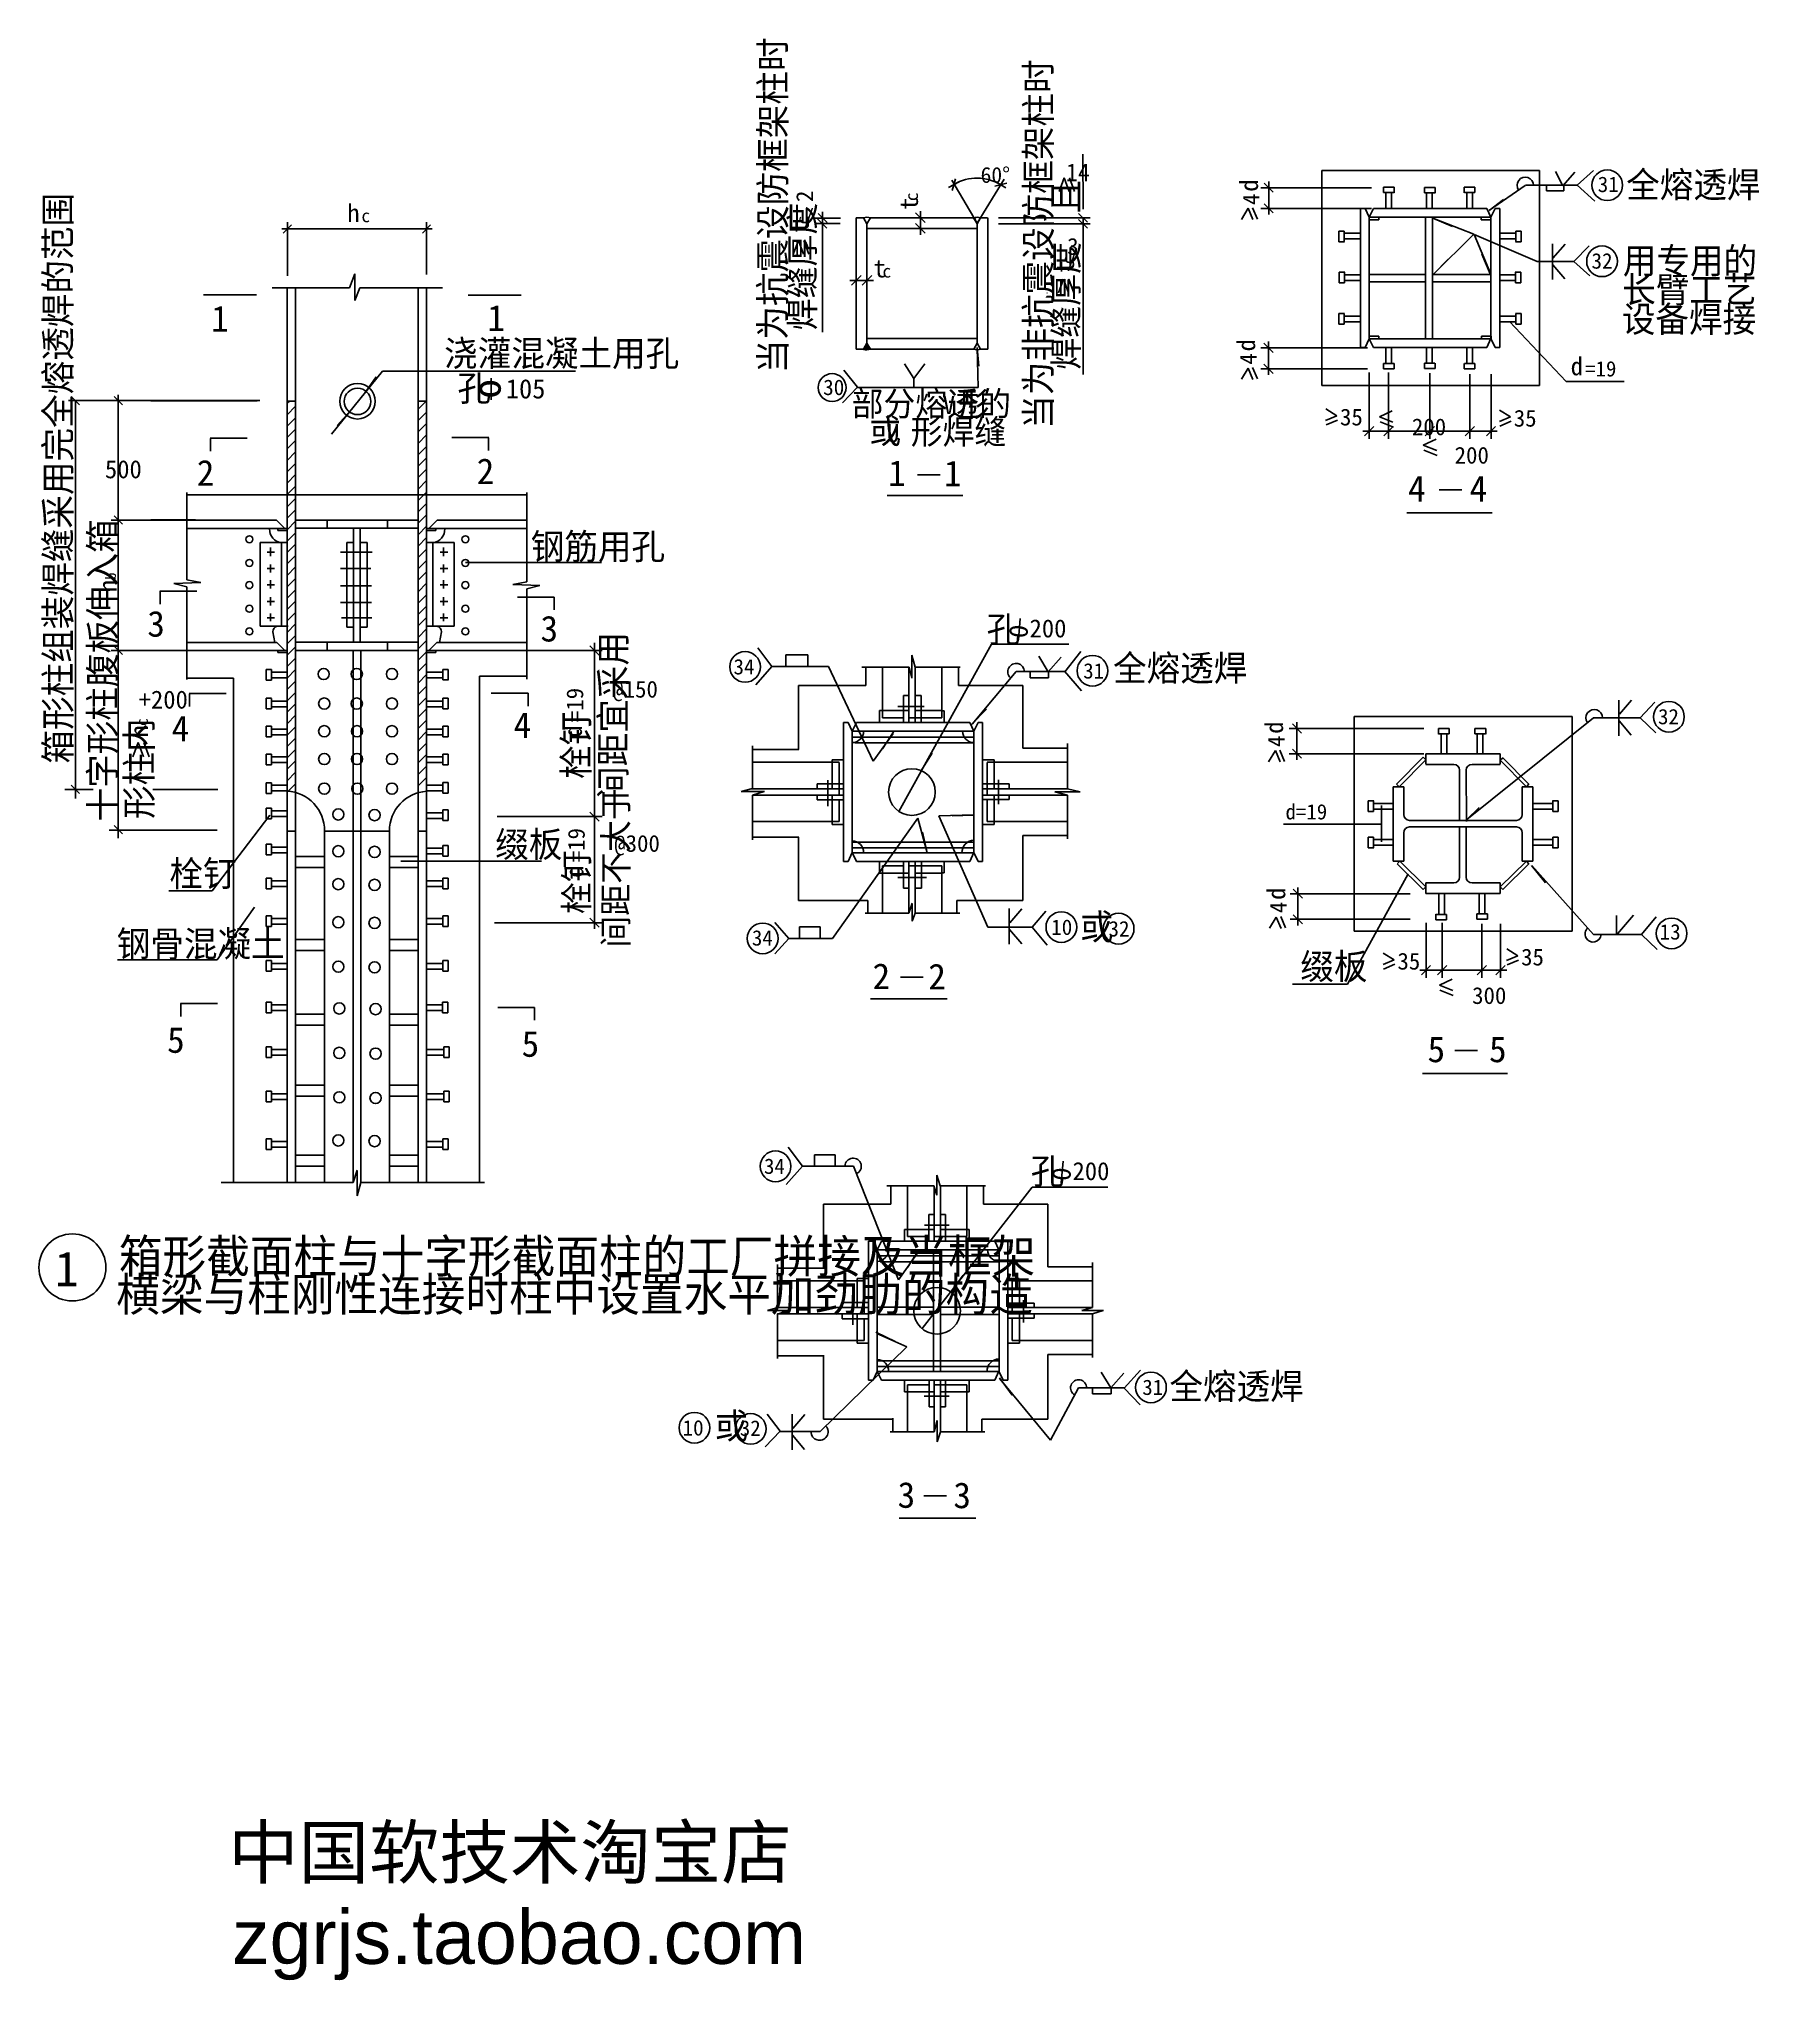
# Model space of a CAD drawing. Header units: metres. Extents: x 1590 to 8251, y 7550 to 15069.
import ezdxf

# ---------------------------------------------------------------- set-up
doc = ezdxf.new("R2010")
doc.units = ezdxf.units.M
for name, color, linetype in [('BOR', 3, 'Continuous'), ('FRAMING', 2, 'Continuous'), ('HIDDEN', 3, 'Continuous'), ('Z', 4, 'Continuous')]:
    doc.layers.add(name, color=color, linetype=linetype)

msp = doc.modelspace()

# ---------------------------------------------------------------- texts
at = {"attachment_point": 1}
for s, insert, char_height in [('\\A1;60°', (5235.89, 14572.42), 61.42), ('14', (5566.35, 14585.67), 68.25), ('/', (4546.66, 14408.58), 66.15), ('/', (5568.93, 14251.64), 66.15), ('200', (6905.88, 13598.5), 65), ('200', (7071.47, 13488.56), 65), ('\\A1;500', (1845.36, 13436.86), 70), ('@150', (3809.69, 12582.33), 65), ('+200', (1976.06, 12544.66), 70), ('@300', (3817.38, 11985.16), 65), ('300', (7139.03, 11395.86), 65)]:
    msp.add_mtext(s, dxfattribs=dict(at, insert=insert, char_height=char_height))
at = {"layer": 'FRAMING'}
msp.add_text('1', height=135, dxfattribs=at).set_placement((1651.24, 10237.16))
at = {"layer": 'Z'}
for s, height, rotation, p in [('当为抗震设防框架柱时', 100, 90, (4481.2, 13773.75)), ('当为非抗震设防框架柱时', 100, 90, (5509.55, 13558.68)), ('且', 100, 90, (5616.89, 14392.02)), ('d', 70, 90, (6310.17, 14476.52)), ('箱形柱组装焊缝采用完全熔透焊的范围', 100, 90, (1713.31, 12262.06)), ('2', 65, 90, (4587.01, 14436.68)), ('t', 70, 90, (4993.41, 14405.87)), ('c', 50, 90, (4993.36, 14440)), ('4', 65, 90, (6315.88, 14425.21)), ('焊缝厚度', 95, 90, (4593.28, 13940.19)), ('t', 70, 90, (4571.04, 14317.97)), ('c', 50, 90, (4571.86, 14349.74)), ('焊缝厚度', 95, 90, (5614.24, 13787.54)), ('c', 50, 90, (5599.44, 14195.45)), ('t', 70, 90, (5597.87, 14162.26)), ('d', 70, 90, (6299.1, 13858.04)), ('4', 65, 90, (6304.81, 13806.73)), ('o', 110, 90, (3378.01, 13676)), ('十字形柱腹板伸入箱', 100, 90, (1886.09, 12037.99)), ('h', 70, 90, (1890.54, 12925.64)), ('b', 40, 90, (1888.11, 12974.46)), ('O', 70, 85, (5416.47, 12747.07)), ('间距宜采用', 100, 90, (3862.94, 12121.43)), ('=19', 65, 90, (3697.47, 12422.48)), ('形柱内', 100, 90, (2027.9, 12047.06)), ('c', 45, 90, (2011.56, 12407.32)), ('栓钉', 100, 90, (3719.13, 12202.11)), ('d', 70, 90, (6407.27, 12377.1)), ('h', 70, 90, (2012.09, 12362.6)), ('d', 70, 90, (3692.19, 12362.73)), ('4', 65, 90, (6412.98, 12325.79)), ('间距不大于', 95, 90, (3870.63, 11548.94)), ('=19', 65, 90, (3703.12, 11879.55)), ('栓钉', 95, 90, (3719.13, 11678.93)), ('d', 70, 90, (3697.84, 11819.8)), ('d', 70, 90, (6415.58, 11733.8)), ('4', 65, 90, (6421.29, 11682.48)), ('O', 70, 85, (5582.82, 10645.07))]:
    msp.add_text(s, height=height, rotation=rotation, dxfattribs=at).set_placement(p)
for s, height, p in [('31', 60, (7625.39, 14475.21)), ('全熔透焊', 100, (7735.62, 14454.16)), ('h', 70, (2783.69, 14359.03)), ('c', 50, (2838.49, 14358.63)), ('t', 70, (4821.82, 14144.93)), ('32', 60, (7601.27, 14178.68)), ('用专用的', 100, (7722.75, 14159.51)), ('c', 50, (4855.99, 14144.21)), ('长臂工艺', 100, (7720.48, 14047.67)), ('1', 100, (2256.72, 13935.02)), ('1', 100, (3325.99, 13937.73)), ('设备焊接', 100, (7718.77, 13933.06)), ('浇灌混凝土用孔', 100, (3159.08, 13800.78)), ('d', 70, (7520.64, 13765.84)), ('孔', 100, (3210.51, 13665.8)), ('=19', 59.4, (7576.57, 13761.12)), ('105', 75, (3397.91, 13675.92)), ('30', 60, (4626.5, 13689.09)), ('部分熔透的', 95, (4736.33, 13607.88)), ('V', 70.88, (5089.03, 13615.12)), ('形', 95, (5146.56, 13606.17)), ('或', 95, (4805.03, 13501.52)), ('35', 65, (6627.59, 13571.51)), ('35', 65, (7300.44, 13566.82)), ('U', 70.88, (4872.88, 13506.66)), ('形焊缝', 95, (4965.1, 13499.36)), ('2', 100, (2201.06, 13337.91)), ('2', 100, (3284.83, 13344.06)), ('1', 100, (4878.22, 13336.94)), ('1', 100, (5094.02, 13335.6)), ('4', 100, (6891.13, 13276.8)), ('4', 100, (7129.35, 13276.78)), ('钢筋用孔', 100, (3494.49, 13052.5)), ('3', 100, (2009.6, 12753.24)), ('3', 100, (3532.09, 12734.52)), ('孔', 100, (5259.5, 12732.11)), ('200', 70, (5425.55, 12750.45)), ('34', 59.4, (4279.46, 12607.13)), ('31', 59.4, (5633.33, 12591.13)), ('全熔透焊', 100, (5748.81, 12581.83)), ('4', 100, (2103.83, 12347.89)), ('4', 100, (3427.79, 12361.06)), ('32', 59.4, (7859.07, 12414.05)), ('d=19', 59.4, (6416.5, 12045.46)), ('缀板', 100, (3356.55, 11899.13)), (' 栓钉', 100, (2027.13, 11785.94)), ('10', 60, (5509.27, 11598.23)), ('或', 100, (5620.69, 11579.73)), ('钢骨混凝土', 100, (1891.06, 11513.93)), ('34', 59.4, (4350.53, 11557)), ('32', 60, (5731.06, 11592.07)), ('13', 60, (7865.07, 11580.16)), ('缀板', 100, (6473.87, 11426.12)), ('35', 65, (6849.99, 11463.92)), ('35', 65, (7328.74, 11479.99)), ('2', 100, (4817.68, 11388.24)), ('2', 100, (5033.49, 11386.9)), ('5', 100, (2086.29, 11141.55)), ('5', 100, (3458.96, 11126.22)), ('5', 100, (6966.51, 11105.29)), ('5', 100, (7204.74, 11105.27)), ('34', 59.4, (4397.45, 10672.71)), ('孔', 100, (5430.44, 10633)), ('200', 70, (5591.91, 10648.45)), ('箱形截面柱与十字形截面柱的工厂拼接及当框架', 130, (1899.41, 10288.9)), ('横梁与柱刚性连接时柱中设置水平加劲肋的构造', 130, (1889.06, 10141.27)), ('31', 59.4, (5862.07, 9816.51)), ('全熔透焊', 100, (5967, 9800.21)), ('10', 60, (4082, 9659.22)), ('或', 100, (4206.2, 9646.44)), ('32', 60, (4303.28, 9658.12)), ('3', 100, (4914.76, 9379.27)), ('3', 100, (5130.57, 9377.93))]:
    msp.add_text(s, height=height, dxfattribs=at).set_placement(p)
at = {"layer": 'Z', "insert": (5571.23, 14297.56), "char_height": 65, "attachment_point": 1}
msp.add_mtext('3', dxfattribs=at)

# ---------------------------------------------------------------- blocks, each defined once
blk = doc.blocks.new('CC')
blk.add_line((-24.24, 0), (24.24, 0))
at = {"layer": 'FRAMING', "color": 6}
blk.add_line((-17.83, -17.83), (17.83, 17.83), dxfattribs=at)
blk = doc.blocks.new('zgrjs.taobao.com')
at = {"attachment_point": 1}
for s, insert, char_height in [('{\\fSimHei|b0|i0|c134|p49;中国软技术淘宝店}', (3032.61, 1646.85), 400), ('{\\fArial|b0|i0|c0|p34;zgrjs.taobao.com}', (3061.95, 999.76), 418)]:
    blk.add_mtext(s, dxfattribs=dict(at, insert=insert, char_height=char_height))

# ---------------------------------------------------------------- hatches: boundary and pattern name
h = msp.add_hatch()
h.set_pattern_fill('ANSI31', scale=20)
h.paths.add_polyline_path([(4809.33, 14375.87, 0.12), (4782.52, 14375.85), (4795.92, 14352.75)])
h = msp.add_hatch()
h.set_pattern_fill('ANSI31', scale=20)
h.paths.add_polyline_path([(5235.93, 14375.93, 0.12), (5209.11, 14375.91), (5222.52, 14352.81)])
h = msp.add_hatch()
h.set_pattern_fill('ANSI31', scale=20)
h.paths.add_polyline_path([(5222.58, 13889.55), (5209.2, 13866.5, 0.12), (5235.96, 13866.48)])

# ---------------------------------------------------------------- linework, layer by layer
for p, q in [((5631.91, 14622.23), (5632.51, 14409.2)), ((5222.3, 14354.36), (5124.04, 14520.88)), ((5222.3, 14354.36), (5327.17, 14524.72)), ((5559.53, 14530.06), (5539.98, 14477.28)), ((5559.62, 14530.06), (5579.17, 14477.28)), ((5580.34, 14530.06), (5599.89, 14477.28)), ((6557.64, 14558.98), (7400.66, 14558.98)), ((6557.64, 14558.98), (6557.64, 13726.43)), ((7400.66, 14558.98), (7400.66, 13726.43)), ((7461.57, 14555.52), (7490.44, 14499.82)), ((7490.44, 14499.82), (7536.78, 14552.94)), ((7608.94, 14559.45), (7546.42, 14502.13)), ((6750.08, 14492.29), (6321.45, 14492.29)), ((6351.45, 14413.27), (6351.45, 14491.29)), ((7205.86, 14404.59), (7345.11, 14501.18)), ((7345.57, 14501.46), (7549.85, 14501.46)), ((7426.92, 14480.04), (7426.92, 14502.13)), ((7493.92, 14480.04), (7426.92, 14480.04)), ((7493.92, 14502.13), (7493.92, 14480.04)), ((7546.42, 14502.13), (7613.97, 14440.35)), ((4693.94, 14374.73), (4594.5, 14374.73)), ((4624.5, 14375.73), (4624.5, 14376.73)), ((4624.5, 14374.73), (4624.5, 14335.72)), ((5002.75, 14334.93), (5002.75, 14375.8)), ((5304.76, 14375.72), (5660.86, 14375.72)), ((5632.51, 14376.67), (5632.51, 14377.61)), ((5632.51, 14375.72), (5632.51, 14335.14)), ((6245.6, 14369.37), (6272, 14412.56)), ((6272, 14412.56), (6290.37, 14368.91)), ((6289.16, 14414.45), (6307.53, 14370.79)), ((6750.08, 14412.27), (6321.45, 14412.27)), ((7145.42, 14311.66), (6986.85, 14374.43)), ((2551.98, 14151.18), (2551.98, 14359.34)), ((2552.88, 14332.34), (3089.64, 14332.34)), ((3090.54, 14156.4), (3090.54, 14359.34)), ((4530.31, 14288.13), (4510.76, 14235.35)), ((4530.4, 14288.13), (4549.95, 14235.35)), ((4551.13, 14288.13), (4570.68, 14235.35)), ((4692.19, 14353.25), (4592.74, 14353.25)), ((4624.5, 13932.47), (4624.5, 14359.96)), ((4624.5, 14334.72), (4624.5, 14333.72)), ((5304.76, 14352.18), (5660.86, 14352.18)), ((5632.51, 13769.07), (5632.51, 14358.05)), ((5632.51, 14334.19), (5632.51, 14333.25)), ((7145.53, 14311.89), (6986.96, 14155.1)), ((7146.49, 14311.16), (7390.56, 14205.76)), ((7210.97, 14157.91), (7146.49, 14311.16)), ((7449.74, 14274.91), (7449.74, 14136.71)), ((7452.17, 14219.76), (7499.48, 14273.73)), ((7591.78, 14267.43), (7532.76, 14205.83)), ((2791.79, 14104.74), (2812.6, 14158.62)), ((2812.6, 14158.62), (2812.6, 14055.97)), ((5557.16, 14138.41), (5537.61, 14085.63)), ((5557.25, 14138.41), (5576.8, 14085.63)), ((5577.98, 14138.41), (5597.52, 14085.63)), ((7390.7, 14205.83), (7532.76, 14205.83)), ((7451.09, 14193.72), (7498.4, 14138.67)), ((7532.76, 14205.83), (7595.19, 14150.31)), ((2493.46, 14104.74), (2791.79, 14104.74)), ((2812.6, 14055.97), (2832.02, 14104.74)), ((2832.02, 14104.74), (3152.01, 14104.74)), ((4729.33, 14133.18), (4780.25, 14133.18)), ((4754.79, 14133.18), (4795.66, 14133.18)), ((4821.11, 14133.18), (4770.2, 14133.18)), ((5493.43, 14083.52), (5493.43, 14084.46)), ((7503.14, 13741.53), (7283.98, 13973.42)), ((4800.18, 13882.26), (4783.74, 13865.81)), ((4798.88, 13884.5), (4784.8, 13870.41)), ((4801.48, 13880.02), (4786.7, 13865.25)), ((4797.59, 13886.73), (4789.68, 13878.83)), ((4802.78, 13877.78), (4789.82, 13864.83)), ((4804.07, 13875.55), (4793.1, 13864.58)), ((4796.29, 13888.97), (4794.56, 13887.25)), ((4805.37, 13873.31), (4796.59, 13864.52)), ((4806.67, 13871.07), (4800.31, 13864.71)), ((4807.97, 13868.83), (4804.32, 13865.19)), ((5223.22, 13873.03), (5227.04, 13717.89)), ((6733.65, 13871.84), (6321.07, 13871.84)), ((6351.07, 13792.05), (6351.07, 13870.84)), ((2723.28, 13537.39), (2920.32, 13781.54)), ((2920.32, 13781.54), (3667.55, 13781.54)), ((4706.21, 13785.99), (4758.87, 13720.26)), ((4941.78, 13810.01), (4977.33, 13753)), ((4977.33, 13753), (5019.77, 13810.66)), ((6245.6, 13750.33), (6272, 13793.51)), ((6272, 13793.51), (6290.37, 13749.86)), ((6289.16, 13795.4), (6307.53, 13751.75)), ((6733.65, 13791.05), (6321.07, 13791.05)), ((6740.16, 13776.66), (6740.16, 13519.22)), ((6815.24, 13776.66), (6815.24, 13519.22)), ((6975.1, 13774.24), (6975.1, 13519.22)), ((7130.11, 13769.4), (7130.11, 13519.22)), ((7212.46, 13769.4), (7212.46, 13519.22)), ((1897.11, 13646), (1897.11, 13689.64)), ((4758.87, 13720.26), (4701.86, 13658.83)), ((5227.04, 13717.89), (4755.85, 13717.89)), ((4977.33, 13753), (4977.33, 13718.21)), ((6557.64, 13726.43), (7400.66, 13726.43)), ((7503.14, 13741.53), (7727.28, 13741.53)), ((2440.57, 13667.82), (1704.5, 13667.82)), ((1731.5, 13666.92), (1731.5, 12126.26)), ((2445.78, 13667.82), (1870.11, 13667.82)), ((1897.11, 11973.05), (1897.11, 13666.92)), ((1897.11, 13666.92), (1897.11, 13295.48)), ((2434.52, 13667.36), (2022.63, 13667.36)), ((2550.7, 13657.16), (2559.56, 13666.02)), ((2550.7, 13612.97), (2583.28, 13645.55)), ((2550.72, 13666.02), (2583.28, 13666.02)), ((3058.41, 13634.54), (3090.99, 13667.12)), ((3058.41, 13590.35), (3090.99, 13622.93)), ((3058.69, 13666.02), (3090.19, 13666.02)), ((6572.18, 13635.6), (6615.37, 13609.2)), ((6829.98, 13627.97), (6780.59, 13605.01)), ((7245.03, 13630.91), (7288.22, 13604.51)), ((2550.7, 13568.77), (2583.28, 13601.36)), ((2550.7, 13524.58), (2583.28, 13557.16)), ((3058.41, 13546.15), (3090.99, 13578.73)), ((3058.41, 13501.96), (3090.99, 13534.54)), ((6615.37, 13609.2), (6571.72, 13590.83)), ((6617.26, 13592.04), (6573.61, 13573.67)), ((6741.16, 13549.22), (6814.24, 13549.22)), ((6780.59, 13605.01), (6832.28, 13584.34)), ((6782.88, 13585.49), (6834.58, 13564.83)), ((6816.24, 13549.22), (6974.1, 13549.22)), ((6976.1, 13549.22), (7129.11, 13549.22)), ((7131.11, 13549.22), (7211.46, 13549.22)), ((7288.22, 13604.51), (7244.57, 13586.14)), ((7290.11, 13587.35), (7246.45, 13568.98)), ((2550.7, 13480.39), (2583.28, 13512.97)), ((2550.7, 13436.19), (2583.28, 13468.77)), ((3058.41, 13457.76), (3090.99, 13490.35)), ((6999.63, 13517.92), (6950.23, 13494.96)), ((6950.23, 13494.96), (7001.93, 13474.3)), ((6952.53, 13475.45), (7004.23, 13454.78)), ((2553.03, 13394.32), (2583.28, 13424.58)), ((3058.41, 13413.57), (3090.99, 13446.15)), ((3058.41, 13369.38), (3083.36, 13394.32)), ((3083.36, 13394.32), (3090.99, 13401.96)), ((2163.13, 12973.38), (2163.13, 13311.86)), ((2550.7, 13348.43), (2583.28, 13381.01)), ((2553.03, 13306.56), (2583.28, 13336.82)), ((3058.41, 13325.18), (3090.99, 13357.76)), ((3058.41, 13280.99), (3090.99, 13313.57)), ((3478.51, 12965.82), (3478.51, 13311.86)), ((2163.13, 13302.54), (3476.91, 13302.54)), ((2550.7, 13300.21), (2553.03, 13302.54)), ((2550.7, 13256.02), (2583.28, 13288.6)), ((2550.7, 13211.83), (2583.28, 13244.41)), ((3058.41, 13236.79), (3090.99, 13269.37)), ((2253.76, 13205.05), (1870.11, 13205.05)), ((1897.11, 13224.62), (1897.11, 13180.98)), ((2195.8, 13205.48), (2022.63, 13205.48)), ((2163.13, 13204.92), (2510.15, 13204.92)), ((2550.7, 13172.9), (2163.13, 13172.9)), ((2542.36, 13172.73), (2510.15, 13204.92)), ((2510.21, 13204.86), (2510.21, 13204.86)), ((2514.68, 13164.7), (2514.68, 13172.73)), ((2550.7, 13164.7), (2514.68, 13164.7)), ((2550.7, 13167.63), (2583.28, 13200.21)), ((3058.41, 13192.6), (3090.99, 13225.18)), ((3058.41, 13148.4), (3090.99, 13180.99)), ((3090.99, 13172.9), (3478.51, 13172.9)), ((3090.99, 13164.7), (3126.96, 13164.7)), ((3099.28, 13172.73), (3131.49, 13204.92)), ((3126.96, 13164.7), (3126.96, 13172.73)), ((3131.43, 13204.86), (3131.43, 13204.86)), ((3478.51, 13204.92), (3131.49, 13204.92)), ((2553.2, 13117.82), (2446.67, 13117.82)), ((2446.67, 13117.82), (2446.67, 12793.56)), ((2550.7, 13123.44), (2583.28, 13156.02)), ((2550.7, 13079.24), (2583.28, 13111.83)), ((3058.41, 13104.21), (3090.99, 13136.79)), ((3058.41, 13060.02), (3090.99, 13092.6)), ((3090.99, 13117.82), (3197.53, 13117.82)), ((3197.53, 13117.82), (3197.53, 12793.56)), ((2550.7, 13035.05), (2583.28, 13067.63)), ((2550.7, 12990.86), (2583.28, 13023.44)), ((3058.41, 13015.82), (3090.99, 13048.4)), ((3241.86, 13040.23), (3768.16, 13040.23)), ((2111.73, 12959.67), (2217.18, 12963.1)), ((2163.13, 12945.95), (2111.73, 12959.67)), ((2217.18, 12963.1), (2163.13, 12973.38)), ((2163.13, 12587.03), (2163.13, 12945.95)), ((2550.7, 12946.66), (2583.28, 12979.24)), ((2550.7, 12902.47), (2583.28, 12935.05)), ((3058.41, 12971.63), (3090.99, 13004.21)), ((3058.41, 12927.43), (3090.99, 12960.02)), ((3424.46, 12955.53), (3478.51, 12965.82)), ((3529.91, 12952.1), (3424.46, 12955.53)), ((3478.51, 12938.39), (3529.91, 12952.1)), ((3478.51, 12589.01), (3478.51, 12938.39)), ((2550.7, 12858.27), (2583.28, 12890.86)), ((3058.41, 12883.24), (3090.99, 12915.82)), ((3058.41, 12839.05), (3090.99, 12871.63)), ((2547.93, 12793.56), (2446.67, 12793.56)), ((2459.04, 12793.56), (2554.72, 12793.56)), ((2550.7, 12814.08), (2583.28, 12846.66)), ((2550.7, 12769.88), (2583.28, 12802.47)), ((3058.41, 12794.85), (3090.99, 12827.43)), ((3058.41, 12750.66), (3090.99, 12783.24)), ((3185.15, 12793.56), (3089.47, 12793.56)), ((3096.27, 12793.56), (3197.53, 12793.56)), ((2511.67, 12730.94), (2163.13, 12730.94)), ((2495.1, 12772.66), (2503.03, 12730.94)), ((2542.43, 12700.2), (2511.67, 12730.94)), ((2550.7, 12725.69), (2583.28, 12758.27)), ((2550.7, 12681.5), (2583.28, 12714.08)), ((3058.41, 12706.46), (3090.99, 12739.04)), ((3099.21, 12700.2), (3129.97, 12730.94)), ((3129.97, 12730.94), (3478.51, 12730.94)), ((3149.09, 12772.66), (3141.17, 12730.94)), ((3741.32, 12681.03), (3741.32, 12729.52)), ((4373.35, 12710.05), (4428.03, 12637.42)), ((4919.65, 12076.73), (5278.17, 12724.74)), ((5278.17, 12724.74), (5577.59, 12724.74)), ((2253.76, 12700.04), (1870.11, 12700.04)), ((2163.13, 12700.04), (2550.7, 12700.04)), ((2514.59, 12692.12), (2514.59, 12700.16)), ((2550.7, 12692.12), (2514.59, 12692.12)), ((2550.7, 12637.3), (2583.28, 12669.88)), ((3058.41, 12662.27), (3090.99, 12694.85)), ((3058.41, 12618.07), (3090.99, 12650.66)), ((3478.51, 12700.04), (3090.99, 12700.04)), ((3092.79, 12692.12), (3127.05, 12692.12)), ((3127.05, 12692.12), (3127.05, 12700.16)), ((3238.56, 12700.15), (3771.32, 12700.15)), ((3741.32, 12704.28), (3741.32, 12057.39)), ((4428.03, 12637.42), (4365.61, 12566.16)), ((4647.03, 12637.46), (4429.1, 12637.46)), ((4482.08, 12682.46), (4567.38, 12682.46)), ((4482.08, 12637.46), (4482.08, 12682.46)), ((4567.38, 12682.46), (4567.38, 12637.46)), ((4820.6, 12270.73), (4646.91, 12637.27)), ((4959.55, 12635.82), (4775.86, 12635.82)), ((4791.37, 12563.87), (4791.37, 12635.82)), ((4855.77, 12439.36), (4855.77, 12635.82)), ((4958.6, 12422.36), (4958.6, 12635.82)), ((4969.77, 12592.34), (4959.55, 12635.82)), ((4982.39, 12635.82), (4969.77, 12681.69)), ((4969.77, 12681.69), (4969.77, 12592.34)), ((5157.32, 12635.82), (4982.39, 12635.82)), ((4983.25, 12421.47), (4983.25, 12635.82)), ((5086.08, 12439.36), (5086.08, 12635.82)), ((5150.1, 12563.87), (5150.1, 12635.82)), ((5461.07, 12678.07), (5498.22, 12616.59)), ((5498.22, 12616.59), (5547.95, 12673.57)), ((5623.85, 12696.12), (5562.75, 12617.39)), ((2163.13, 12592.66), (2343.93, 12592.66)), ((2343.93, 12592.66), (2343.93, 10638.76)), ((2550.7, 12593.11), (2583.28, 12625.69)), ((2550.7, 12548.91), (2583.28, 12581.5)), ((3058.41, 12573.88), (3090.99, 12606.46)), ((3058.41, 12529.69), (3090.99, 12562.27)), ((3296.26, 12600.11), (3476.76, 12600.11)), ((3296.26, 12600.11), (3296.26, 10638.76)), ((4530.77, 12563.87), (4791.37, 12563.87)), ((4530.77, 12563.87), (4530.77, 12316.14)), ((5150.1, 12563.87), (5399.68, 12563.87)), ((5203.94, 12414.01), (5373.3, 12618.77)), ((5373.3, 12618.77), (5561.28, 12618.77)), ((5399.68, 12563.87), (5399.68, 12321.76)), ((5428.53, 12593.36), (5428.53, 12616.32)), ((5499.31, 12593.36), (5428.53, 12593.36)), ((5499.31, 12616.32), (5499.31, 12593.36)), ((5560.99, 12619.71), (5626.13, 12544.12)), ((2550.7, 12504.72), (2583.28, 12537.3)), ((2550.7, 12460.53), (2583.28, 12493.11)), ((3058.41, 12485.49), (3090.99, 12518.07)), ((4938.04, 12524.87), (4958.6, 12524.87)), ((4938.04, 12422.36), (4938.04, 12524.87)), ((5005.32, 12524.87), (4984.76, 12524.87)), ((5005.32, 12422.36), (5005.32, 12524.87)), ((7706.87, 12507.96), (7706.87, 12369.76)), ((7709.3, 12452.81), (7756.61, 12506.78)), ((7846.5, 12499.84), (7789.9, 12438.87)), ((2550.7, 12416.33), (2583.28, 12448.91)), ((3058.41, 12441.3), (3090.99, 12473.88)), ((3058.41, 12397.1), (3090.99, 12429.69)), ((4855.72, 12466.87), (4844.7, 12466.87)), ((4844.7, 12466.87), (4844.7, 12422.52)), ((4855.72, 12466.87), (4958.6, 12466.87)), ((4938.04, 12439.41), (4855.77, 12439.41)), ((4902.1, 12439.41), (4856.84, 12439.41)), ((5085.36, 12439.41), (4958.6, 12439.41)), ((4983.25, 12466.87), (5086.03, 12466.87)), ((5095.22, 12466.58), (5086.03, 12466.58)), ((5095.22, 12422.52), (5095.22, 12466.58)), ((6460.95, 12373.42), (6460.95, 12421.91)), ((6683.08, 12444.75), (6683.08, 11612.21)), ((6683.08, 12444.75), (7526.1, 12444.75)), ((7118.63, 12045.24), (7608.59, 12438.6)), ((7526.1, 12444.75), (7526.1, 11612.21)), ((7608, 12438.87), (7789.9, 12438.87)), ((7708.23, 12426.77), (7755.54, 12371.72)), ((7789.9, 12438.87), (7849.91, 12380.95)), ((1974.58, 12343.17), (1953.9, 12287.32)), ((1974.68, 12343.17), (1995.37, 12287.32)), ((1996.61, 12343.17), (2017.3, 12287.32)), ((2550.7, 12372.14), (2583.28, 12404.72)), ((2550.7, 12327.94), (2583.28, 12360.52)), ((3058.41, 12352.91), (3090.99, 12385.49)), ((3058.41, 12308.72), (3090.99, 12341.3)), ((4896.97, 12378.78), (4820.6, 12270.73)), ((5571.85, 12338.97), (5571.85, 12164.09)), ((6952.23, 12397.67), (6430.95, 12397.67)), ((6460.95, 12301.11), (6460.95, 12396.67)), ((2550.7, 12283.75), (2583.28, 12316.33)), ((2550.7, 12239.55), (2583.28, 12272.14)), ((3058.41, 12264.52), (3090.99, 12297.1)), ((4352.59, 12330.56), (4352.59, 12164.92)), ((4532.71, 12316.14), (4352.99, 12316.14)), ((4688.4, 12267.26), (4352.99, 12267.26)), ((4660.89, 12164.44), (4660.89, 12267.22)), ((4705.24, 12276.4), (4661.18, 12276.4)), ((4661.18, 12276.4), (4661.18, 12267.22)), ((4688.35, 12266.54), (4688.35, 12139.78)), ((5244.63, 12276.4), (5288.69, 12276.4)), ((5261.46, 12267.26), (5571.85, 12267.26)), ((5261.51, 12266.54), (5261.51, 12139.78)), ((5288.69, 12276.4), (5288.69, 12267.22)), ((5288.98, 12164.44), (5288.98, 12267.22)), ((5399.68, 12321.76), (5571.85, 12321.76)), ((6350.79, 12268.81), (6377.2, 12312)), ((6377.2, 12312), (6395.57, 12268.34)), ((6394.36, 12313.88), (6412.73, 12270.23)), ((6952.23, 12300.11), (6430.95, 12300.11)), ((6460.95, 12324.36), (6460.95, 12275.87)), ((2550.7, 12195.36), (2583.28, 12227.94)), ((2554.67, 12155.13), (2583.28, 12183.75)), ((3058.41, 12219.43), (3090.99, 12252.01)), ((3058.41, 12175.24), (3090.99, 12207.82)), ((4705.4, 12183.32), (4602.89, 12183.32)), ((4602.89, 12183.32), (4602.89, 12164.89)), ((5244.46, 12183.85), (5346.97, 12183.85)), ((5346.97, 12183.85), (5346.97, 12166.34)), ((1800.53, 12161.08), (1690.12, 12161.08)), ((2282.14, 12161.08), (2031, 12161.08)), ((4308.43, 12153.2), (4399.09, 12153.2)), ((4353.22, 12164.92), (4308.8, 12153.32)), ((4704.96, 12164.44), (4350.54, 12164.44)), ((4398.46, 12153.2), (4352.22, 12139.36)), ((4352.59, 12139.47), (4352.59, 11967.03)), ((4705.4, 12139.78), (4353.85, 12139.78)), ((4602.89, 12121.36), (4602.89, 12139.78)), ((4705.4, 12121.36), (4602.89, 12121.36)), ((4660.89, 12036.91), (4660.89, 12139.78)), ((4688.35, 12121.36), (4688.35, 12036.95)), ((5243.97, 12164.44), (5571.85, 12164.44)), ((5244.46, 12139.78), (5571.85, 12139.78)), ((5244.46, 12122.28), (5346.97, 12122.28)), ((5261.51, 12122.28), (5261.51, 12036.95)), ((5288.98, 12036.91), (5288.98, 12139.78)), ((5346.97, 12122.28), (5346.97, 12139.78)), ((5523.17, 12152.74), (5571.85, 12139.8)), ((5621.9, 12152.74), (5523.17, 12152.74)), ((5571.85, 12164.09), (5621.9, 12152.74)), ((5571.85, 12139.8), (5571.85, 11970.52)), ((2483.72, 12061.48), (2260.2, 11769.3)), ((3364.56, 12056.39), (3771.32, 12056.39)), ((3741.32, 12055.39), (3741.32, 11646.42)), ((4688.4, 12036.95), (4352.99, 12036.95)), ((4660.89, 12036.91), (4660.89, 12025.89)), ((4992.42, 12050.9), (4662.06, 11584.41)), ((4688.35, 12083.28), (4688.35, 12038.02)), ((5028.96, 11916.2), (4992.42, 12050.9)), ((5210.21, 12063.58), (5074.87, 12058.94)), ((5074.87, 12058.94), (5264.57, 11628.52)), ((5261.46, 12036.95), (5571.85, 12036.95)), ((5261.51, 12083.28), (5261.51, 12038.02)), ((5288.98, 12036.91), (5288.98, 12025.89)), ((6788.7, 12099.05), (6788.7, 11958.46)), ((2274.68, 12003.65), (1861.91, 12003.65)), ((2279.9, 12003.65), (1870.11, 12003.65)), ((4532.71, 11976.36), (4352.99, 11976.36)), ((4530.77, 11976.36), (4530.77, 11731.32)), ((4660.89, 12025.89), (4705.24, 12025.89)), ((5288.98, 12025.89), (5244.63, 12025.89)), ((5399.68, 11982.7), (5399.68, 11731.32)), ((5399.68, 11982.7), (5571.85, 11982.7)), ((6408.97, 12027.73), (6788.7, 12027.73)), ((2991.04, 11883.33), (3535.33, 11883.33)), ((4844.7, 11837.77), (4844.7, 11882.12)), ((4938.09, 11882.28), (4938.09, 11779.77)), ((4958.6, 11882.28), (4958.6, 11683.07)), ((4983.25, 11882.44), (4983.25, 11683.07)), ((5007.05, 11882.28), (5007.05, 11779.77)), ((5095.22, 11882.12), (5095.22, 11838.06)), ((4855.72, 11837.77), (4844.7, 11837.77)), ((4855.72, 11837.77), (4958.6, 11837.77)), ((4855.77, 11865.28), (4855.77, 11683.07)), ((4938.09, 11865.23), (4855.77, 11865.23)), ((5085.36, 11865.23), (4958.6, 11865.23)), ((4983.25, 11837.77), (5086.03, 11837.77)), ((5095.22, 11838.06), (5086.03, 11838.06)), ((5086.08, 11865.28), (5086.08, 11683.07)), ((6891.49, 11834.59), (6656.21, 11407.74)), ((7370.18, 11866.73), (7608.99, 11600.25)), ((2260.2, 11769.3), (2093.22, 11769.3)), ((4530.77, 11731.32), (4799.53, 11731.32)), ((4799.53, 11731.32), (4799.53, 11682.23)), ((4938.09, 11779.77), (4958.6, 11779.77)), ((5007.05, 11779.77), (4986.53, 11779.77)), ((5143.99, 11731.32), (5399.68, 11731.32)), ((5143.99, 11731.32), (5143.99, 11682.23)), ((6899.74, 11757.83), (6434.58, 11757.83)), ((6464.58, 11733.58), (6464.58, 11782.07)), ((6464.58, 11756.83), (6464.58, 11659.64)), ((2280.38, 11501.5), (2424.23, 11705.94)), ((4958.61, 11683.07), (4788.55, 11683.07)), ((4970.83, 11720.63), (4958.61, 11683.07)), ((4970.85, 11720.24), (4970.85, 11650.97)), ((4970.85, 11650.97), (4983.23, 11682.7)), ((5155.06, 11683.07), (4982.74, 11683.07)), ((5346.37, 11700.31), (5346.37, 11562.11)), ((5348.8, 11645.16), (5396.11, 11699.13)), ((5488.46, 11690.82), (5435.24, 11628.48)), ((6354.46, 11623.9), (6380.87, 11667.09)), ((6380.87, 11667.09), (6399.23, 11623.43)), ((6398.03, 11668.98), (6416.4, 11625.32)), ((6899.74, 11658.64), (6434.58, 11658.64)), ((6464.58, 11682.88), (6464.58, 11634.39)), ((7698.16, 11673.8), (7698.16, 11602.01)), ((7702.36, 11602.78), (7763.8, 11674.39)), ((7851.43, 11668.31), (7795.16, 11600.21)), ((3353.44, 11645.42), (3771.32, 11645.42)), ((4493.49, 11584.34), (4439.06, 11646.37)), ((4439.12, 11525.59), (4493.49, 11584.34)), ((4661.95, 11584.3), (4494.56, 11584.3)), ((4535.16, 11583.58), (4535.16, 11629.11)), ((4535.16, 11629.11), (4615.34, 11629.11)), ((4615.34, 11629.11), (4615.34, 11583.58)), ((5264.57, 11628.52), (5434.17, 11628.52)), ((5347.72, 11619.12), (5395.04, 11564.07)), ((5435.24, 11628.48), (5493.21, 11557.91)), ((6683.08, 11612.21), (7526.1, 11612.21)), ((6960.64, 11645.28), (6960.64, 11431.86)), ((7023.23, 11645.28), (7023.23, 11431.86)), ((7176.84, 11641.49), (7176.84, 11431.86)), ((7248.91, 11641.49), (7248.91, 11431.86)), ((7608.99, 11600.25), (7794.09, 11600.25)), ((7795.16, 11600.21), (7856.19, 11542.29)), ((6794.58, 11528.01), (6837.76, 11501.61)), ((7316.51, 11517.68), (7272.86, 11499.31)), ((7273.33, 11544.09), (7316.51, 11517.68)), ((1894.69, 11501.5), (2280.38, 11501.5)), ((6837.76, 11501.61), (6794.11, 11483.24)), ((6839.65, 11484.45), (6796, 11466.08)), ((6961.64, 11461.86), (7022.23, 11461.86)), ((7024.23, 11461.86), (7175.84, 11461.86)), ((7177.84, 11461.86), (7247.91, 11461.86)), ((7224.67, 11461.86), (7273.15, 11461.86)), ((7318.4, 11500.52), (7274.75, 11482.15)), ((6656.21, 11407.74), (6444.06, 11407.74)), ((7061.78, 11426.99), (7012.38, 11404.03)), ((7012.38, 11404.03), (7064.07, 11383.37)), ((7014.68, 11384.52), (7066.37, 11363.85)), ((4491.34, 10775.62), (4546.02, 10702.99)), ((2806.51, 10638.76), (2822.6, 10686.96)), ((2822.6, 10686.1), (2822.63, 10587.21)), ((4546.02, 10702.99), (4483.6, 10631.73)), ((4744.11, 10703.03), (4547.09, 10703.03)), ((4592.75, 10703.03), (4592.75, 10747.06)), ((4592.75, 10747.06), (4672.93, 10747.06)), ((4672.93, 10747.06), (4672.93, 10703.03)), ((4917.69, 10261.76), (4744, 10702.85)), ((2295.99, 10638.76), (2806.51, 10638.76)), ((2822.63, 10587.21), (2836.67, 10638.76)), ((2836.67, 10638.76), (3315.28, 10638.76)), ((5055.47, 10626.85), (4872.94, 10626.85)), ((4888.46, 10554.9), (4888.46, 10626.85)), ((4952.85, 10430.39), (4952.85, 10626.85)), ((5009.23, 10073.36), (5435.15, 10621.33)), ((5066.85, 10589.78), (5055.47, 10626.85)), ((5055.68, 10413.39), (5055.68, 10626.16)), ((5079.82, 10626.85), (5066.85, 10667.33)), ((5066.85, 10667.33), (5066.85, 10589.78)), ((5254.4, 10626.85), (5079.82, 10626.85)), ((5080.33, 10412.5), (5080.33, 10626.85)), ((5183.16, 10430.39), (5183.16, 10626.85)), ((5247.18, 10554.9), (5247.18, 10626.85)), ((5435.15, 10621.33), (5728.63, 10621.33)), ((4627.85, 10554.9), (4888.46, 10554.9)), ((4627.85, 10554.9), (4627.85, 10307.17)), ((5247.18, 10554.9), (5496.76, 10554.9)), ((5496.76, 10554.9), (5496.76, 10312.79)), ((4952.81, 10457.9), (4941.79, 10457.9)), ((4941.79, 10457.9), (4941.79, 10413.55)), ((4952.81, 10457.9), (5055.68, 10457.9)), ((5114.81, 10474.55), (5018.65, 10474.55)), ((5036.1, 10515.9), (5055.68, 10515.9)), ((5036.1, 10413.39), (5036.1, 10515.9)), ((5080.33, 10457.9), (5183.12, 10457.9)), ((5100.61, 10515.9), (5081.04, 10515.9)), ((5100.61, 10413.39), (5100.61, 10515.9)), ((5192.3, 10457.61), (5183.12, 10457.61)), ((5192.3, 10413.55), (5192.3, 10457.61)), ((5036.1, 10430.44), (4952.85, 10430.44)), ((4999.18, 10430.44), (4953.92, 10430.44)), ((5182.44, 10430.44), (5055.68, 10430.44)), ((4449.67, 10321.59), (4449.67, 10155.47)), ((4629.8, 10307.17), (4450.08, 10307.17)), ((4994.05, 10369.81), (4917.69, 10261.76)), ((5496.76, 10312.79), (5668.94, 10312.79)), ((5668.94, 10330), (5668.94, 10155.47)), ((4785.48, 10258.29), (4450.08, 10258.29)), ((4757.97, 10155.47), (4757.97, 10258.25)), ((4802.32, 10267.43), (4758.26, 10267.43)), ((4758.26, 10267.43), (4758.26, 10258.25)), ((4785.43, 10257.57), (4785.43, 10130.81)), ((5341.71, 10267.43), (5385.77, 10267.43)), ((5358.55, 10258.29), (5668.94, 10258.29)), ((5358.59, 10257.57), (5358.59, 10130.81)), ((5385.77, 10267.43), (5385.77, 10258.25)), ((5386.06, 10155.47), (5386.06, 10258.25)), ((4450.31, 10155.43), (4410.88, 10143.84)), ((4802.04, 10155.47), (4449.67, 10155.47)), ((4802.48, 10175.04), (4699.97, 10175.04)), ((4699.97, 10175.04), (4699.97, 10156.04)), ((4741.32, 10194.54), (4741.32, 10088.35)), ((5341.06, 10155.47), (5668.94, 10155.47)), ((5341.54, 10171.67), (5444.06, 10171.67)), ((5402.71, 10183.23), (5402.71, 10096.59)), ((5444.06, 10171.67), (5444.06, 10154.91)), ((5669.49, 10155.43), (5627.98, 10143.84)), ((4410.51, 10143.73), (4493.07, 10143.73)), ((4492.43, 10143.73), (4449.31, 10129.83)), ((4802.48, 10130.81), (4449.67, 10130.81)), ((4449.67, 10130.81), (4449.67, 9958.06)), ((4699.97, 10111.82), (4699.97, 10130.81)), ((4802.48, 10111.82), (4699.97, 10111.82)), ((4757.97, 10027.94), (4757.97, 10130.81)), ((4785.43, 10111.82), (4785.43, 10027.98)), ((5341.54, 10130.81), (5668.96, 10130.81)), ((5341.54, 10114.05), (5444.06, 10114.05)), ((5358.59, 10114.05), (5358.59, 10027.98)), ((5386.06, 10027.94), (5386.06, 10130.81)), ((5444.06, 10114.05), (5444.06, 10130.81)), ((5627.61, 10143.73), (5711.76, 10143.73)), ((5668.94, 10130.81), (5668.94, 9961.55)), ((5711.12, 10143.73), (5668.96, 10130.81)), ((4785.48, 10027.98), (4450.08, 10027.98)), ((4950.5, 10002.87), (4614.68, 9674.33)), ((4757.97, 10027.94), (4757.97, 10016.92)), ((4757.97, 10016.92), (4802.32, 10016.92)), ((4785.43, 10074.31), (4785.43, 10029.05)), ((4834.81, 10054.61), (4950.5, 10002.87)), ((5386.06, 10016.92), (5341.71, 10016.92)), ((5358.55, 10027.98), (5668.94, 10027.98)), ((5358.59, 10074.31), (5358.59, 10029.05)), ((5386.06, 10027.94), (5386.06, 10016.92)), ((4629.8, 9967.39), (4450.08, 9967.39)), ((4627.85, 9967.39), (4627.85, 9722.35)), ((5496.76, 9973.73), (5496.76, 9722.35)), ((5496.76, 9973.73), (5668.94, 9973.73)), ((4941.79, 9828.8), (4941.79, 9873.15)), ((4952.85, 9856.31), (4952.85, 9674.1)), ((5036.77, 9856.26), (4952.85, 9856.26)), ((5036.77, 9873.31), (5036.77, 9770.8)), ((5055.68, 9873.31), (5055.68, 9674.1)), ((5182.44, 9856.26), (5055.68, 9856.26)), ((5080.33, 9873.47), (5080.33, 9674.1)), ((5100.12, 9873.31), (5100.12, 9770.8)), ((5183.16, 9856.31), (5183.16, 9674.1)), ((5192.3, 9873.15), (5192.3, 9829.09)), ((5310.11, 9879.18), (5506.36, 9641.81)), ((5703.1, 9905.01), (5740.25, 9843.54)), ((5740.25, 9843.54), (5789.97, 9900.52)), ((5855.17, 9912.26), (5791.71, 9842.75)), ((4952.81, 9828.8), (4941.79, 9828.8)), ((4952.81, 9828.8), (5055.68, 9828.8)), ((5114.58, 9812.15), (5017.49, 9812.15)), ((5080.33, 9828.8), (5183.12, 9828.8)), ((5192.3, 9829.09), (5183.12, 9829.09)), ((5506.36, 9641.81), (5615.28, 9843.54)), ((5615.28, 9843.54), (5793.67, 9843.54)), ((5669.6, 9820.31), (5669.6, 9843.27)), ((5741.33, 9820.31), (5669.6, 9820.31)), ((5741.33, 9843.27), (5741.33, 9820.31)), ((5791.71, 9842.75), (5854.35, 9778.55)), ((4410.15, 9741.75), (4460.3, 9676.34)), ((4506.39, 9741.83), (4506.39, 9603.63)), ((4508.44, 9686.68), (4555.75, 9740.65)), ((4627.85, 9722.35), (4896.62, 9722.35)), ((4896.62, 9725.93), (4896.62, 9673.26)), ((5036.77, 9770.8), (5055.68, 9770.8)), ((5067.91, 9718.06), (5055.7, 9674.1)), ((5067.94, 9717.68), (5067.94, 9635.52)), ((5100.12, 9770.8), (5081.22, 9770.8)), ((5241.07, 9722.35), (5496.76, 9722.35)), ((5241.07, 9722.35), (5241.07, 9673.26)), ((4460.3, 9676.34), (4402.51, 9615.11)), ((4614.24, 9674.37), (4457.71, 9674.37)), ((4507.37, 9660.64), (4554.68, 9605.59)), ((5055.7, 9674.1), (4885.63, 9674.1)), ((5067.94, 9635.52), (5080.17, 9673.73)), ((5252.15, 9674.1), (5080.33, 9674.1))]:
    msp.add_line(p, q)
for points in [[(2895.71, 13760.14), (2857.01, 13704.53)], [(2744.88, 13571.46), (2793.5, 13625.08)]]:
    msp.add_lwpolyline(points)
for centre, radius in [((7662.41, 14501.82), 59.42), ((7642.1, 14207.07), 59.42), ((4661.19, 13718.27), 54.02), ((2404.93, 13130.52), 13.54), ((3241.09, 13130.52), 13.54), ((2404.93, 13039.09), 13.54), ((3241.09, 13039.09), 13.54), ((2404.93, 12953.02), 13.54), ((3241.09, 12953.02), 13.54), ((2404.93, 12861.56), 13.54), ((3241.09, 12861.56), 13.54), ((2404.93, 12773.73), 13.54), ((3241.09, 12773.73), 13.54), ((4324.09, 12636.37), 59.42), ((5669.17, 12621.53), 59.42), ((7901.25, 12443.1), 59.42), ((5548.69, 11628.58), 59.42), ((5770.48, 11622.42), 59.42), ((7911.59, 11604.03), 59.42), ((4392.16, 11584.82), 59.42), ((4442.08, 10701.95), 59.42), ((5895.72, 9845.67), 59.42), ((4127.94, 9689.57), 59.42), ((4345.8, 9685.1), 59.42)]:
    msp.add_circle(centre, radius)
for centre, radius, start, end in [((5221.61, 14353.57), 175.69, 58.38, 120.32), ((7345.03, 14501.32), 31.8, 0.25, 215.03), ((4795.96, 14321.78), 55.71, 76.09, 104), ((5222.55, 14321.84), 55.71, 76.09, 104), ((4795.18, 13916.24), 51.72, 255.58, 285.89), ((5222.6, 13920.14), 55.29, 255.96, 283.98), ((2534.06, 13168.66), 51.15, 177.47, 263.97), ((3110.13, 13168.66), 51.15, 276.03, 2.53), ((2516.42, 12772.28), 21.32, 96.83, 179.25), ((3127.77, 12772.28), 21.32, 0.75, 83.17), ((5373.67, 12617.47), 32.27, 2.32, 228.43), ((7611.89, 12438.9), 32.14, 359.95, 215.49), ((7607.55, 11601.62), 31.34, 131.19, 357.49), ((4742.67, 10702.25), 31.44, 294.14, 178.57), ((5615.6, 9844.03), 31.27, 359.09, 241.54), ((4612.33, 9674.07), 33.17, 179.47, 41.86)]:
    msp.add_arc(centre, radius, start, end)
at = {"layer": 'BOR'}
for p, q in [((4749.81, 12341.59), (5207.77, 12341.59)), ((4738.5, 11957.61), (5207.77, 11957.61)), ((4846.89, 10332.62), (5304.85, 10332.62)), ((4835.58, 9948.64), (5304.85, 9948.64))]:
    msp.add_line(p, q, dxfattribs=at)
msp.add_circle((1719.42, 10310.25), 129.85, dxfattribs=at)
at = {"layer": 'FRAMING'}
for p, q in [((6796.24, 14494.49), (6837.63, 14494.49)), ((6796.24, 14473.76), (6796.24, 14494.49)), ((6836.74, 14473.76), (6796.24, 14473.76)), ((6804.74, 14413.96), (6804.74, 14473.86)), ((6826.7, 14413.96), (6826.7, 14473.86)), ((6837.63, 14494.49), (6837.63, 14472.87)), ((6954.12, 14493.26), (6995.52, 14493.26)), ((6954.12, 14472.53), (6954.12, 14493.26)), ((6994.62, 14472.53), (6954.12, 14472.53)), ((6962.62, 14412.72), (6962.62, 14472.62)), ((6984.58, 14412.72), (6984.58, 14472.62)), ((6995.52, 14493.26), (6995.52, 14471.63)), ((7149.64, 14494.49), (7108.25, 14494.49)), ((7108.25, 14494.49), (7108.25, 14472.87)), ((7109.14, 14473.76), (7149.64, 14473.76)), ((7119.18, 14413.96), (7119.18, 14473.86)), ((7141.14, 14413.96), (7141.14, 14473.86)), ((7149.64, 14473.76), (7149.64, 14494.49)), ((4640.58, 14335.41), (4604.91, 14371.08)), ((4754.56, 14375.87), (4754.56, 13866.49)), ((4754.56, 14375.87), (4782.51, 14375.87)), ((4795.95, 14352.69), (4782.51, 14375.87)), ((4795.89, 14352.69), (4809.33, 14375.87)), ((4809.33, 14375.87), (5209.25, 14375.87)), ((5222.55, 14352.75), (5209.11, 14375.93)), ((5222.67, 14352.72), (5209.25, 14375.87)), ((5222.49, 14352.75), (5235.93, 14375.93)), ((5222.61, 14352.72), (5236.04, 14375.87)), ((5263.29, 14375.87), (5236.04, 14375.87)), ((5263.93, 14375.87), (5263.93, 13866.49)), ((5615.65, 14392.58), (5649.36, 14358.87)), ((5649.36, 14335.32), (5615.65, 14369.03)), ((6706.87, 14412.05), (6706.87, 13873.02)), ((6706.87, 14412.05), (6724.98, 14412.05)), ((6724.98, 14412.06), (6740.65, 14377.94)), ((6740.62, 14377.97), (6740.62, 14367.54)), ((6740.62, 14367.54), (6777.91, 14367.54)), ((6740.63, 13906.78), (6740.63, 14378.27)), ((6740.63, 14378.27), (7212.12, 14378.27)), ((6740.65, 14377.94), (6757.02, 14412.06)), ((6757.01, 14412.05), (7196.28, 14412.05)), ((6777.91, 14367.54), (6777.91, 14377.97)), ((6958.19, 14378.27), (6958.19, 13906.78)), ((6986.02, 14378.27), (6986.02, 13906.78)), ((7174.74, 14378.18), (7174.74, 14367.75)), ((7174.74, 14367.75), (7212.03, 14367.75)), ((7196.27, 14412.06), (7211.95, 14377.94)), ((7211.95, 14377.94), (7228.31, 14412.06)), ((7212.03, 14367.75), (7212.03, 14378.18)), ((7212.12, 13906.78), (7212.12, 14378.27)), ((7228.31, 14412.05), (7245.88, 14412.05)), ((7245.88, 14412.05), (7245.88, 13873.02)), ((4795.92, 13889.6), (4795.92, 14352.75)), ((4795.92, 14334.49), (5222.58, 14334.49)), ((5222.58, 13889.55), (5222.58, 14352.89)), ((6623.56, 14324.39), (6623.56, 14282.99)), ((6644.29, 14324.39), (6623.56, 14324.39)), ((6704.06, 14315.89), (6644.19, 14315.89)), ((6704.06, 14293.93), (6644.19, 14293.93)), ((6644.29, 14283.89), (6644.29, 14324.39)), ((7248.26, 14315.89), (7308.13, 14315.89)), ((7248.26, 14293.93), (7308.13, 14293.93)), ((7308.04, 14324.39), (7328.77, 14324.39)), ((7308.04, 14283.89), (7308.04, 14324.39)), ((7328.77, 14324.39), (7328.77, 14282.99)), ((6623.56, 14282.99), (6645.18, 14282.99)), ((7328.77, 14282.99), (7307.14, 14282.99)), ((4736.06, 14114.45), (4773.51, 14151.9)), ((4814.38, 14151.9), (4776.93, 14114.45)), ((6624.79, 14124.04), (6624.79, 14165.43)), ((6624.79, 14165.43), (6646.42, 14165.43)), ((6705.3, 14154.5), (6645.43, 14154.5)), ((6645.52, 14164.54), (6645.52, 14124.04)), ((6740.63, 14155.88), (6958.19, 14155.88)), ((6986.02, 14155.88), (7212.12, 14155.88)), ((7247.02, 14154.5), (7306.89, 14154.5)), ((7327.53, 14165.43), (7305.91, 14165.43)), ((7306.8, 14164.54), (7306.8, 14124.04)), ((7327.53, 14124.04), (7327.53, 14165.43)), ((2226.67, 14076.92), (2432.24, 14076.92)), ((2550.7, 10638.76), (2550.7, 14104.74)), ((3090.99, 10638.76), (3090.99, 14104.74)), ((3252.1, 14076.09), (3457.67, 14076.09)), ((6645.52, 14124.04), (6624.79, 14124.04)), ((6705.3, 14132.54), (6645.43, 14132.54)), ((6740.63, 14128.05), (6958.19, 14128.05)), ((6986.02, 14128.05), (7212.12, 14128.05)), ((7247.02, 14132.54), (7306.89, 14132.54)), ((7306.8, 14124.04), (7327.53, 14124.04)), ((6623.56, 14005.14), (6645.18, 14005.14)), ((6623.56, 13963.75), (6623.56, 14005.14)), ((6704.06, 13994.2), (6644.19, 13994.2)), ((6644.29, 14004.24), (6644.29, 13963.75)), ((7248.26, 13994.2), (7308.13, 13994.2)), ((7328.77, 14005.14), (7307.14, 14005.14)), ((7308.04, 14004.24), (7308.04, 13963.75)), ((7328.77, 13963.75), (7328.77, 14005.14)), ((6644.29, 13963.75), (6623.56, 13963.75)), ((6704.06, 13972.24), (6644.19, 13972.24)), ((6740.62, 13906.66), (6740.62, 13917.09)), ((6740.62, 13917.09), (6777.91, 13917.09)), ((6777.91, 13917.09), (6777.91, 13906.66)), ((7175.02, 13906.74), (7175.02, 13917.17)), ((7175.02, 13917.17), (7212.32, 13917.17)), ((7212.32, 13917.17), (7212.32, 13906.74)), ((7248.26, 13972.24), (7308.13, 13972.24)), ((7308.04, 13963.75), (7328.77, 13963.75)), ((4754.56, 13866.49), (4782.51, 13866.49)), ((4795.76, 13889.31), (4782.32, 13866.14)), ((4795.95, 13889.66), (4782.51, 13866.49)), ((4795.89, 13889.66), (4809.33, 13866.49)), ((5222.58, 13907.84), (4795.92, 13907.84)), ((4809.33, 13866.49), (5209.25, 13866.49)), ((5222.58, 13889.55), (5209.2, 13866.49)), ((5222.58, 13889.56), (5235.96, 13866.49)), ((5235.96, 13866.49), (5263.93, 13866.49)), ((6706.87, 13873.02), (6724.83, 13873.02)), ((6724.83, 13873.02), (6740.65, 13907.46)), ((7212.12, 13906.78), (6740.63, 13906.78)), ((6740.65, 13907.46), (6757.17, 13873.02)), ((6757.17, 13873.02), (7195.97, 13873.02)), ((6804.69, 13873.02), (6804.69, 13810.95)), ((6826.65, 13873.02), (6826.65, 13810.95)), ((6962.62, 13873.02), (6962.62, 13812.19)), ((6984.58, 13873.02), (6984.58, 13812.19)), ((7119.23, 13873.02), (7119.23, 13810.95)), ((7141.19, 13873.02), (7141.19, 13810.95)), ((7195.97, 13873.02), (7211.95, 13907.79)), ((7211.95, 13907.79), (7228.62, 13873.02)), ((7228.62, 13873.02), (7245.88, 13873.02)), ((6796.19, 13811.05), (6796.19, 13790.32)), ((6836.69, 13811.05), (6796.19, 13811.05)), ((6796.19, 13790.32), (6837.58, 13790.32)), ((6837.58, 13790.32), (6837.58, 13811.94)), ((6994.62, 13812.28), (6954.12, 13812.28)), ((6954.12, 13812.28), (6954.12, 13791.55)), ((6954.12, 13791.55), (6995.52, 13791.55)), ((6995.52, 13791.55), (6995.52, 13813.18)), ((7108.3, 13790.32), (7108.3, 13811.94)), ((7149.69, 13790.32), (7108.3, 13790.32)), ((7109.2, 13811.05), (7149.69, 13811.05)), ((7149.69, 13811.05), (7149.69, 13790.32)), ((1746.99, 13651.77), (1714.89, 13683.87)), ((1913.17, 13651.77), (1881.06, 13683.87)), ((2253.15, 13521.53), (2396.12, 13521.53)), ((2254.07, 13520.91), (2254.07, 13471.56)), ((3331.35, 13524.23), (3188.38, 13524.23)), ((3330.43, 13523.6), (3330.43, 13474.25)), ((4874.34, 13299.85), (5166.79, 13299.85)), ((1881.06, 13221.07), (1913.17, 13188.97)), ((2199.14, 13204.92), (2182.7, 13204.92)), ((6886.81, 13232.75), (7216.54, 13232.75)), ((2486.7, 13098.11), (2486.7, 13065.54)), ((3156.99, 13098.11), (3156.99, 13065.54)), ((2502.44, 13080.97), (2473.22, 13080.97)), ((2502.44, 13017.63), (2473.22, 13017.63)), ((2486.7, 13032.96), (2486.7, 13001.41)), ((2757.2, 13081.27), (2879.9, 13081.27)), ((2757.2, 13017.53), (2875.24, 13017.53)), ((3172.73, 13080.97), (3143.51, 13080.97)), ((3172.73, 13017.63), (3143.51, 13017.63)), ((3156.99, 13032.96), (3156.99, 13001.41)), ((2502.44, 12954.29), (2473.22, 12954.29)), ((2486.7, 12971.89), (2486.7, 12940.33)), ((2757.2, 12950.82), (2877.12, 12950.82)), ((3172.73, 12954.29), (3143.51, 12954.29)), ((3156.99, 12971.89), (3156.99, 12940.33)), ((2058.7, 12929.57), (2201.68, 12929.57)), ((2059.63, 12928.94), (2059.63, 12879.59)), ((2502.44, 12890.1), (2473.22, 12890.1)), ((2486.7, 12905.73), (2486.7, 12874.17)), ((2757.2, 12885.64), (2877.12, 12885.64)), ((3172.73, 12890.1), (3143.51, 12890.1)), ((3156.99, 12905.73), (3156.99, 12874.17)), ((3584.34, 12906.65), (3442.29, 12906.65)), ((3584.34, 12906.65), (3584.34, 12856.67)), ((2502.44, 12826.76), (2473.22, 12826.76)), ((2486.7, 12842.62), (2486.7, 12813.27)), ((2761.87, 12826.56), (2879.04, 12826.56)), ((3172.73, 12826.76), (3143.51, 12826.76)), ((3156.99, 12842.62), (3156.99, 12813.27)), ((3759.16, 12681.54), (3723.49, 12717.21)), ((2469.27, 12626.79), (2490.89, 12626.79)), ((2469.27, 12585.4), (2469.27, 12626.79)), ((2490, 12585.4), (2469.27, 12585.4)), ((2550.7, 12615.86), (2489.9, 12615.86)), ((2550.7, 12593.9), (2489.9, 12593.9)), ((2490, 12625.89), (2490, 12585.4)), ((3091.19, 12615.86), (3153.73, 12615.86)), ((3091.19, 12593.9), (3153.73, 12593.9)), ((3174.37, 12626.79), (3153.64, 12626.79)), ((3153.64, 12626.79), (3153.64, 12585.86)), ((3174.37, 12585.86), (3153.64, 12585.86)), ((3174.37, 12585.4), (3174.37, 12626.79)), ((2172.03, 12532.99), (2315.01, 12532.99)), ((2172.96, 12532.36), (2172.96, 12483.01)), ((2469.27, 12514.72), (2490.89, 12514.72)), ((2469.27, 12473.32), (2469.27, 12514.72)), ((2470.56, 12485.68), (2469.72, 12485.68)), ((2550.7, 12503.78), (2489.9, 12503.78)), ((2550.7, 12481.82), (2489.9, 12481.82)), ((2490, 12513.82), (2490, 12473.32)), ((3091.19, 12503.78), (3153.73, 12503.78)), ((3091.19, 12481.82), (3153.73, 12481.82)), ((3174.37, 12514.72), (3153.64, 12514.72)), ((3153.64, 12514.72), (3153.64, 12473.32)), ((3174.37, 12473.32), (3174.37, 12514.72)), ((3484.58, 12534.53), (3341.6, 12534.53)), ((3483.65, 12533.9), (3483.65, 12484.55)), ((5018.13, 12483.52), (4916.14, 12483.52)), ((2490, 12473.32), (2469.27, 12473.32)), ((2469.27, 12365.18), (2469.27, 12406.57)), ((2469.27, 12406.57), (2490, 12406.57)), ((2490, 12406.57), (2490, 12365.18)), ((3153.64, 12473.32), (3174.37, 12473.32)), ((3174.37, 12406.57), (3153.64, 12406.57)), ((3153.64, 12406.57), (3153.64, 12365.18)), ((3174.37, 12365.18), (3174.37, 12406.57)), ((4704.96, 12421.47), (4704.96, 11882.44)), ((4704.96, 12421.47), (4723.07, 12421.47)), ((4723.06, 12421.48), (4738.74, 12387.36)), ((4738.74, 12387.36), (4755.11, 12421.48)), ((4755.1, 12421.47), (5194.36, 12421.47)), ((5194.36, 12421.48), (5210.03, 12387.36)), ((5210.03, 12387.36), (5226.4, 12421.48)), ((5226.39, 12421.47), (5243.97, 12421.47)), ((5243.97, 12421.47), (5243.97, 11882.44)), ((6478.78, 12379.83), (6443.12, 12415.5)), ((2490, 12365.18), (2469.27, 12365.18)), ((2550.7, 12395.64), (2489.9, 12395.64)), ((2550.7, 12373.68), (2489.9, 12373.68)), ((3091.19, 12395.64), (3153.73, 12395.64)), ((3091.19, 12373.68), (3153.73, 12373.68)), ((3153.64, 12365.18), (3174.37, 12365.18)), ((4738.72, 11916.2), (4738.72, 12387.69)), ((4738.72, 12387.69), (5210.21, 12387.69)), ((5210.21, 11916.2), (5210.21, 12387.69)), ((7049.97, 12397.89), (7008.57, 12397.89)), ((7008.57, 12397.89), (7008.57, 12376.26)), ((7009.47, 12377.16), (7049.97, 12377.16)), ((7019.51, 12300.3), (7019.51, 12377.25)), ((7041.47, 12300.3), (7041.47, 12377.25)), ((7049.97, 12377.16), (7049.97, 12397.89)), ((7150.2, 12377.16), (7150.2, 12397.89)), ((7150.2, 12397.89), (7191.6, 12397.89)), ((7190.7, 12377.16), (7150.2, 12377.16)), ((7158.7, 12300.3), (7158.7, 12377.25)), ((7180.66, 12300.3), (7180.66, 12377.25)), ((7191.6, 12397.89), (7191.6, 12376.26)), ((2469.27, 12257.04), (2469.27, 12298.44)), ((2469.27, 12298.44), (2490, 12298.44)), ((2490, 12257.04), (2469.27, 12257.04)), ((2550.7, 12287.5), (2489.9, 12287.5)), ((2550.7, 12265.54), (2489.9, 12265.54)), ((2490, 12298.44), (2490, 12257.04)), ((3091.19, 12287.5), (3153.73, 12287.5)), ((3091.19, 12265.54), (3153.73, 12265.54)), ((3174.37, 12298.44), (3153.64, 12298.44)), ((3153.64, 12298.44), (3153.64, 12257.04)), ((3153.64, 12257.04), (3174.37, 12257.04)), ((3174.37, 12257.04), (3174.37, 12298.44)), ((6443.12, 12317.95), (6478.78, 12282.28)), ((6949.83, 12286.6), (6846.97, 12182.07)), ((6960.09, 12276.5), (6857.23, 12171.97)), ((6960.09, 12276.5), (6949.83, 12286.6)), ((6960.09, 12299.62), (6960.09, 12258.97)), ((7247.94, 12299.62), (6960.09, 12299.62)), ((7068.35, 12258.54), (6960.09, 12258.54)), ((7247.94, 12258.54), (7138.75, 12258.54)), ((7247.94, 12299.62), (7247.94, 12258.97)), ((7247.94, 12274.48), (7258.19, 12284.59)), ((7247.94, 12274.48), (7349.09, 12171.97)), ((7258.19, 12284.59), (7359.34, 12182.08)), ((2469.27, 12146.09), (2469.27, 12187.48)), ((2469.27, 12187.48), (2490, 12187.48)), ((2490, 12187.48), (2490, 12146.09)), ((3174.37, 12188.61), (3153.64, 12188.61)), ((3153.64, 12188.61), (3153.64, 12147.21)), ((3174.37, 12147.21), (3174.37, 12188.61)), ((4644.24, 12197.06), (4644.24, 12097.33)), ((5305.63, 12198.64), (5305.63, 12104.82)), ((6857.23, 12171.97), (6846.97, 12182.07)), ((7090.85, 12236.04), (7090.85, 12041.89)), ((7116.25, 12236.04), (7116.81, 12037.37)), ((7349.09, 12171.97), (7359.34, 12182.08)), ((1714.9, 12177.7), (1747, 12145.6)), ((2490, 12146.09), (2469.27, 12146.09)), ((2550.7, 12178.14), (2489.9, 12178.14)), ((2550.7, 12156.18), (2489.9, 12156.18)), ((2583.28, 10638.76), (2583.28, 12157.03)), ((3058.41, 10638.76), (3058.41, 12156.63)), ((3091.19, 12177.67), (3153.73, 12177.67)), ((3091.19, 12155.71), (3153.73, 12155.71)), ((3153.64, 12147.21), (3174.37, 12147.21)), ((6737.14, 12117.91), (6758.77, 12117.91)), ((6737.14, 12076.51), (6737.14, 12117.91)), ((6834.73, 12106.97), (6757.78, 12106.97)), ((6757.87, 12117.01), (6757.87, 12076.51)), ((6833.97, 12171.97), (6875.05, 12171.97)), ((6833.97, 12171.97), (6833.97, 11884.35)), ((6874.53, 12171.97), (6874.53, 12064.39)), ((7333.36, 12171.97), (7374.41, 12171.97)), ((7333.36, 12171.97), (7333.36, 12064.39)), ((7373.92, 12171.97), (7373.92, 11884.35)), ((7374.43, 12106.97), (7451.37, 12106.97)), ((7472.01, 12117.91), (7450.39, 12117.91)), ((7451.28, 12117.01), (7451.28, 12076.51)), ((7472.01, 12076.51), (7472.01, 12117.91)), ((2469.27, 12048.01), (2469.27, 12089.4)), ((2469.27, 12089.4), (2490, 12089.4)), ((2490, 12048.01), (2469.27, 12048.01)), ((2550.7, 12078.47), (2489.9, 12078.47)), ((2550.7, 12056.51), (2489.9, 12056.51)), ((2490, 12089.4), (2490, 12048.01)), ((3091.19, 12071.66), (3153.73, 12071.66)), ((3091.19, 12049.7), (3153.73, 12049.7)), ((3174.37, 12082.6), (3153.64, 12082.6)), ((3153.64, 12082.6), (3153.64, 12041.2)), ((3153.64, 12041.2), (3174.37, 12041.2)), ((3174.37, 12041.2), (3174.37, 12082.6)), ((6757.87, 12076.51), (6737.14, 12076.51)), ((6834.73, 12085.01), (6757.78, 12085.01)), ((6897.03, 12041.89), (7310.86, 12041.89)), ((7374.43, 12085.01), (7451.37, 12085.01)), ((7451.28, 12076.51), (7472.01, 12076.51)), ((1880.95, 12021.5), (1913.05, 11989.39)), ((2550.7, 12000.35), (2583.28, 12000.35)), ((2695.73, 10638.76), (2695.73, 12000.35)), ((2695.76, 12000.35), (2946.99, 12000.35)), ((2946.99, 10638.76), (2946.99, 12000.63)), ((3058.41, 12000.35), (3090.99, 12000.35)), ((6737.14, 11976.27), (6737.14, 11934.88)), ((6757.87, 11976.27), (6737.14, 11976.27)), ((6834.73, 11967.78), (6757.78, 11967.78)), ((6757.87, 11935.78), (6757.87, 11976.27)), ((6874.53, 11993.99), (6874.53, 11884.35)), ((6897.03, 12016.49), (7310.86, 12016.49)), ((7090.85, 12016.49), (7090.85, 11822.12)), ((7116.25, 12016.49), (7116.25, 11822.12)), ((7333.36, 11993.99), (7333.36, 11884.35)), ((7374.43, 11967.78), (7451.37, 11967.78)), ((7451.28, 11935.78), (7451.28, 11976.27)), ((7451.28, 11976.27), (7472.01, 11976.27)), ((7472.01, 11976.27), (7472.01, 11934.88)), ((2469.27, 11907.78), (2469.27, 11949.17)), ((2469.27, 11949.17), (2490, 11949.17)), ((2490, 11907.78), (2469.27, 11907.78)), ((2550.7, 11938.24), (2489.9, 11938.24)), ((2550.7, 11916.28), (2489.9, 11916.28)), ((2490, 11949.17), (2490, 11907.78)), ((2583.54, 11901.99), (2695.76, 11901.99)), ((3058.56, 11901.99), (2946.99, 11901.99)), ((3091.19, 11933.71), (3153.73, 11933.71)), ((3091.19, 11911.75), (3153.73, 11911.75)), ((3174.37, 11944.64), (3153.64, 11944.64)), ((3153.64, 11944.64), (3153.64, 11903.25)), ((3153.64, 11903.25), (3174.37, 11903.25)), ((3174.37, 11903.25), (3174.37, 11944.64)), ((4704.96, 11882.44), (4722.92, 11882.44)), ((4722.92, 11882.44), (4738.74, 11916.89)), ((5210.21, 11916.2), (4738.72, 11916.2)), ((4738.74, 11916.89), (4755.26, 11882.44)), ((4755.26, 11882.44), (5194.06, 11882.44)), ((5194.06, 11882.44), (5210.03, 11917.22)), ((5210.03, 11917.22), (5226.71, 11882.44)), ((5226.71, 11882.44), (5243.97, 11882.44)), ((6737.14, 11934.88), (6758.77, 11934.88)), ((6834.73, 11945.82), (6757.78, 11945.82)), ((6833.97, 11884.35), (6875.05, 11884.35)), ((6859.21, 11884.35), (6849.72, 11874.33)), ((6859.21, 11884.35), (6960.09, 11783.83)), ((7349.23, 11884.35), (7247.94, 11783.87)), ((7333.36, 11884.35), (7374.41, 11884.35)), ((7349.23, 11884.35), (7359.37, 11874.13)), ((7374.43, 11945.82), (7451.37, 11945.82)), ((7472.01, 11934.88), (7450.39, 11934.88)), ((2469.27, 11818.56), (2490, 11818.56)), ((2469.27, 11777.17), (2469.27, 11818.56)), ((2550.7, 11807.63), (2489.9, 11807.63)), ((2490, 11818.56), (2490, 11777.17)), ((2583.54, 11859.29), (2695.76, 11859.29)), ((3058.56, 11859.29), (2946.99, 11859.29)), ((3091.19, 11807.63), (3153.73, 11807.63)), ((3174.37, 11818.56), (3153.64, 11818.56)), ((3153.64, 11818.56), (3153.64, 11777.17)), ((3174.37, 11777.17), (3174.37, 11818.56)), ((5026.37, 11821.12), (4916.14, 11821.12)), ((6849.04, 11874.15), (6949.93, 11773.63)), ((7359.37, 11874.13), (7258.08, 11773.65)), ((2490, 11777.17), (2469.27, 11777.17)), ((2550.7, 11785.67), (2489.9, 11785.67)), ((3091.19, 11785.67), (3153.73, 11785.67)), ((3153.64, 11777.17), (3174.37, 11777.17)), ((6482.42, 11739.99), (6446.75, 11775.66)), ((6960.09, 11783.83), (6949.93, 11773.63)), ((7068.35, 11799.62), (6960.09, 11799.62)), ((6960.09, 11799.62), (6960.09, 11758.12)), ((7247.94, 11758.54), (6960.09, 11758.54)), ((7010.03, 11755.75), (7010.03, 11678.8)), ((7031.99, 11755.75), (7031.99, 11678.8)), ((7247.94, 11799.62), (7138.75, 11799.62)), ((7166.29, 11757.65), (7166.29, 11680.7)), ((7188.25, 11757.65), (7188.25, 11680.7)), ((7247.94, 11799.62), (7247.94, 11758.12)), ((7247.94, 11783.87), (7258.08, 11773.65)), ((2469.27, 11630.74), (2469.27, 11672.13)), ((2469.27, 11672.13), (2490, 11672.13)), ((2550.7, 11661.2), (2489.9, 11661.2)), ((2490, 11672.13), (2490, 11630.74)), ((3091.19, 11661.2), (3153.73, 11661.2)), ((3174.37, 11672.13), (3153.64, 11672.13)), ((3153.64, 11672.13), (3153.64, 11630.74)), ((3174.37, 11630.74), (3174.37, 11672.13)), ((6446.75, 11676.47), (6482.42, 11640.8)), ((6999.09, 11656.86), (6999.09, 11678.48)), ((6999.09, 11677.59), (7040.49, 11677.59)), ((7040.49, 11656.86), (6999.09, 11656.86)), ((7040.49, 11677.59), (7040.49, 11656.86)), ((7157.79, 11679.48), (7157.79, 11658.75)), ((7198.29, 11679.48), (7157.79, 11679.48)), ((7157.79, 11658.75), (7199.19, 11658.75)), ((7199.19, 11658.75), (7199.19, 11680.38)), ((2490, 11630.74), (2469.27, 11630.74)), ((2550.7, 11639.23), (2489.9, 11639.23)), ((2583.54, 11580.29), (2695.76, 11580.29)), ((3058.56, 11580.29), (2946.99, 11580.29)), ((3091.19, 11639.23), (3153.73, 11639.23)), ((3153.64, 11630.74), (3174.37, 11630.74)), ((2583.54, 11537.59), (2695.76, 11537.59)), ((3058.56, 11537.59), (2946.99, 11537.59)), ((2469.27, 11457.59), (2469.27, 11498.98)), ((2469.27, 11498.98), (2490, 11498.98)), ((2490, 11457.59), (2469.27, 11457.59)), ((2550.7, 11488.05), (2489.9, 11488.05)), ((2550.7, 11466.09), (2489.9, 11466.09)), ((2490, 11498.98), (2490, 11457.59)), ((3091.19, 11488.05), (3153.73, 11488.05)), ((3091.19, 11466.09), (3153.73, 11466.09)), ((3153.64, 11498.98), (3153.64, 11457.59)), ((3174.37, 11498.98), (3153.64, 11498.98)), ((3153.64, 11457.59), (3174.37, 11457.59)), ((3174.37, 11457.59), (3174.37, 11498.98)), ((7231.07, 11444.03), (7266.74, 11479.7)), ((2138.38, 11332.7), (2281.35, 11332.7)), ((2139.3, 11332.07), (2139.3, 11282.72)), ((2469.18, 11338.13), (2489.91, 11338.13)), ((2469.18, 11296.74), (2469.18, 11338.13)), ((2489.91, 11296.74), (2469.18, 11296.74)), ((2550.62, 11327.19), (2489.82, 11327.19)), ((2550.62, 11305.23), (2489.82, 11305.23)), ((2489.91, 11338.13), (2489.91, 11296.74)), ((2583.01, 11291.83), (2695.23, 11291.83)), ((3058.48, 11291.83), (2946.92, 11291.83)), ((3090.62, 11327.19), (3153.15, 11327.19)), ((3090.62, 11305.23), (3153.15, 11305.23)), ((3153.06, 11338.13), (3153.06, 11296.74)), ((3173.79, 11338.13), (3153.06, 11338.13)), ((3153.06, 11296.74), (3173.79, 11296.74)), ((3173.79, 11296.74), (3173.79, 11338.13)), ((3509.21, 11317.67), (3366.24, 11317.67)), ((3508.29, 11317.04), (3508.29, 11267.69)), ((4809.55, 11350.37), (5106.08, 11350.37)), ((2583.01, 11249.13), (2695.23, 11249.13)), ((3058.48, 11249.13), (2946.92, 11249.13)), ((2469.18, 11164.98), (2489.91, 11164.98)), ((2469.18, 11123.59), (2469.18, 11164.98)), ((2550.62, 11154.05), (2489.82, 11154.05)), ((2550.62, 11132.09), (2489.82, 11132.09)), ((2489.91, 11164.98), (2489.91, 11123.59)), ((3094.99, 11154.05), (3157.53, 11154.05)), ((3094.99, 11132.09), (3157.53, 11132.09)), ((3178.17, 11164.98), (3157.44, 11164.98)), ((3157.44, 11164.98), (3157.44, 11123.59)), ((3178.17, 11123.59), (3178.17, 11164.98)), ((2489.91, 11123.59), (2469.18, 11123.59)), ((3157.44, 11123.59), (3178.17, 11123.59)), ((6947.02, 11061.24), (7276.75, 11061.24)), ((2469.18, 10951.66), (2469.18, 10993.05)), ((2469.18, 10993.05), (2489.91, 10993.05)), ((2550.62, 10982.12), (2489.82, 10982.12)), ((2489.91, 10993.05), (2489.91, 10951.66)), ((2583.31, 11016.88), (2695.53, 11016.88)), ((3058.32, 11016.88), (2946.76, 11016.88)), ((3094.99, 10982.12), (3157.53, 10982.12)), ((3178.17, 10993.05), (3157.44, 10993.05)), ((3157.44, 10993.05), (3157.44, 10951.66)), ((3178.17, 10951.66), (3178.17, 10993.05)), ((2489.91, 10951.66), (2469.18, 10951.66)), ((2550.62, 10960.16), (2489.82, 10960.16)), ((2583.31, 10974.18), (2695.53, 10974.18)), ((3058.32, 10974.18), (2946.76, 10974.18)), ((3094.99, 10960.16), (3157.53, 10960.16)), ((3157.44, 10951.66), (3178.17, 10951.66)), ((2469.27, 10808.86), (2490, 10808.86)), ((2469.27, 10767.47), (2469.27, 10808.86)), ((2490, 10767.47), (2469.27, 10767.47)), ((2550.7, 10797.92), (2489.9, 10797.92)), ((2550.7, 10775.96), (2489.9, 10775.96)), ((2490, 10808.86), (2490, 10767.47)), ((3091.19, 10797.92), (3153.73, 10797.92)), ((3091.19, 10775.96), (3153.73, 10775.96)), ((3153.64, 10808.86), (3153.64, 10767.47)), ((3174.37, 10808.86), (3153.64, 10808.86)), ((3153.64, 10767.47), (3174.37, 10767.47)), ((3174.37, 10767.47), (3174.37, 10808.86)), ((2583.31, 10745.43), (2695.53, 10745.43)), ((2583.31, 10702.73), (2695.53, 10702.73)), ((3058.32, 10745.43), (2946.76, 10745.43)), ((3058.32, 10702.73), (2946.76, 10702.73)), ((4802.04, 10412.5), (4820.15, 10412.5)), ((4802.04, 10412.5), (4802.04, 9873.47)), ((4820.15, 10412.51), (4835.82, 10378.39)), ((4835.8, 10378.72), (5307.29, 10378.72)), ((4835.8, 9907.23), (4835.8, 10378.72)), ((4835.82, 10378.39), (4852.19, 10412.51)), ((4852.18, 10412.5), (5291.45, 10412.5)), ((5291.44, 10412.51), (5307.12, 10378.39)), ((5307.12, 10378.39), (5323.48, 10412.51)), ((5307.29, 9907.23), (5307.29, 10378.72)), ((5323.48, 10412.5), (5341.06, 10412.5)), ((5341.06, 10412.5), (5341.06, 9873.47)), ((5053.36, 10231.97), (5053.36, 10053.37)), ((5081.19, 10231.98), (5081.19, 10053.37)), ((4977.95, 10156.33), (5053.36, 10156.33)), ((5081.19, 10156.33), (5156.64, 10156.33)), ((4978.03, 10128.5), (5053.36, 10128.5)), ((5081.19, 10128.5), (5156.56, 10128.5)), ((4802.04, 9873.47), (4820, 9873.47)), ((4820, 9873.47), (4835.82, 9907.92)), ((5307.29, 9907.23), (4835.8, 9907.23)), ((4835.82, 9907.92), (4852.34, 9873.47)), ((4852.34, 9873.47), (5291.14, 9873.47)), ((5291.14, 9873.47), (5307.12, 9908.25)), ((5307.12, 9908.25), (5323.79, 9873.47)), ((5323.79, 9873.47), (5341.06, 9873.47)), ((4920.61, 9338.79), (5217.13, 9338.79))]:
    msp.add_line(p, q, dxfattribs=at)
for centre, radius in [((2692.44, 12608.48), 21.66), ((2820.55, 12608.48), 21.66), ((2956.79, 12608.48), 21.66), ((2694.6, 12494.28), 21.66), ((2820.55, 12494.28), 21.66), ((2956.79, 12494.28), 21.66), ((2694.6, 12387.1), 21.66), ((2821.59, 12387.1), 21.66), ((2956.79, 12387.1), 21.66), ((2694.6, 12279.34), 21.66), ((2821.59, 12279.34), 21.66), ((2956.79, 12279.34), 21.66), ((2694.6, 12164.83), 21.66), ((2822.63, 12164.83), 21.66), ((2956.79, 12164.83), 21.66), ((4970.21, 12151.64), 90.38), ((2749.03, 12064.74), 21.66), ((2889.55, 12062.09), 21.66), ((2749.03, 11922.3), 21.66), ((2889.55, 11919.66), 21.66), ((2749.03, 11794.76), 21.66), ((2889.55, 11792.11), 21.66), ((2749.03, 11647.42), 21.66), ((2889.55, 11644.77), 21.66), ((2749.03, 11475.18), 21.66), ((2889.55, 11472.53), 21.66), ((2752.83, 11313.42), 21.66), ((2893.34, 11310.77), 21.66), ((2752.83, 11141.18), 21.66), ((2893.34, 11138.53), 21.66), ((2752.83, 10969.25), 21.66), ((2893.34, 10966.6), 21.66), ((2749.03, 10802.25), 21.66), ((2889.55, 10799.6), 21.66), ((5067.3, 10142.67), 90.38)]:
    msp.add_circle(centre, radius, dxfattribs=at)
for centre, radius, start, end in [((4738.25, 12387.55), 44.62, 270.6, 0.18), ((5210.67, 12387.55), 44.62, 179.82, 269.41), ((7068.35, 12236.04), 22.5, 0, 90), ((7138.75, 12236.04), 22.5, 90, 180), ((2542.25, 12002.17), 153.46, 359.42, 86.84), ((3100.69, 12001.14), 153.76, 93.62, 180.19), ((6897.03, 12064.39), 22.5, 180, 270), ((7310.86, 12064.39), 22.5, 270, 0), ((4738.25, 11917.84), 44.67, 357.9, 89.4), ((5210.67, 11917.84), 46.81, 90.56, 182), ((6897.03, 11993.99), 22.5, 90, 180), ((7310.86, 11993.99), 22.5, 0, 90), ((7068.35, 11822.12), 22.5, 270, 0), ((7138.75, 11822.12), 22.5, 180, 270), ((4835.33, 10378.58), 44.62, 270.6, 0.18), ((5307.75, 10378.58), 44.62, 179.82, 269.41), ((4835.33, 9908.87), 44.67, 357.9, 89.4), ((5307.75, 9908.87), 46.81, 90.56, 182)]:
    msp.add_arc(centre, radius, start, end, dxfattribs=at)
at = {"layer": 'HIDDEN'}
for p, q in [((2583.28, 12157.97), (2583.28, 14104.74)), ((3058.41, 12157.56), (3058.41, 14104.74)), ((2583.28, 13204.92), (3057.18, 13204.92)), ((2583.28, 13174.11), (3058.41, 13174.11)), ((2705.55, 13204.8), (2939.47, 13204.8)), ((2705.55, 13204.8), (2705.55, 13174.08)), ((2705.55, 13174.12), (2939.47, 13174.12)), ((2808.27, 13174.12), (2808.27, 12731)), ((2834.31, 13174.12), (2834.31, 12731)), ((2939.47, 13204.8), (2939.47, 13174.08)), ((2528.56, 13117.82), (2528.56, 12792.91)), ((2782.71, 13118.7), (2808.11, 13118.7)), ((2782.71, 13118.7), (2782.71, 12789.89)), ((2860.26, 13118.7), (2834.86, 13118.7)), ((2860.26, 13118.7), (2860.26, 12789.89)), ((3115.63, 13117.82), (3115.63, 12792.91)), ((2782.71, 12789.89), (2808.37, 12789.89)), ((2860.26, 12789.89), (2834.6, 12789.89)), ((2583.28, 12732.03), (3058.41, 12732.03)), ((2705.55, 12731.8), (2939.47, 12731.8)), ((2705.55, 12731.8), (2705.55, 12700.55)), ((2939.47, 12731.8), (2939.47, 12700.55)), ((2583.28, 12700.04), (3058.41, 12700.04)), ((2705.55, 12700.08), (2939.47, 12700.08)), ((2806.52, 10638.76), (2806.52, 12700.04)), ((2836.65, 10638.76), (2836.65, 12700.04)), ((4738.5, 12364.18), (5207.77, 12364.18)), ((4738.72, 11935.9), (5210.21, 11935.9)), ((4902.1, 11865.23), (4856.84, 11865.23)), ((5053.36, 10231.97), (5053.36, 10378.58)), ((5081.19, 10231.98), (5081.19, 10378.58)), ((4835.58, 10355.21), (5304.85, 10355.21)), ((4977.95, 10156.33), (4835.33, 10156.33)), ((5156.64, 10156.33), (5307.75, 10156.33)), ((4978.03, 10128.5), (4835.33, 10128.5)), ((5156.56, 10128.5), (5307.75, 10128.5)), ((5053.36, 10053.37), (5053.36, 9908.87)), ((5081.19, 10053.37), (5081.19, 9908.87)), ((4835.8, 9926.93), (5307.29, 9926.93)), ((4999.18, 9856.26), (4953.92, 9856.26))]:
    msp.add_line(p, q, dxfattribs=at)
msp.add_circle((2823.45, 13664.57), 51.39, dxfattribs=at)
at = {"layer": 'Z'}
for p, q in [((3341.4, 13754.94), (3341.4, 13671.02)), ((4991.5, 13380.4), (5079.21, 13380.4)), ((7011.49, 13321.58), (7099.2, 13321.58)), ((5389.46, 12824.32), (5382.12, 12740.48)), ((4926.37, 11435.21), (5014.07, 11435.21)), ((7071.7, 11150.07), (7159.41, 11150.07)), ((5555.82, 10722.32), (5548.48, 10638.48)), ((5015.73, 9426.24), (5103.44, 9426.24))]:
    msp.add_line(p, q, dxfattribs=at)
for points in [[(7260.16, 14446.22), (7205.24, 14403.36)], [(7062.85, 14342.28), (6986.67, 14374.11)], [(7046.23, 14215.05), (6987.99, 14156.53)], [(7177.36, 14235.09), (7209.4, 14159)], [(5229.6, 13801.15), (5223.06, 13871.96)], [(5258.38, 12472.48), (5201.17, 12412.96)], [(4855.97, 12319.44), (4901.2, 12388.51)], [(5047.97, 12302.51), (5004.63, 12232.25)], [(5126.34, 12059.17), (5208.83, 12062.39)], [(7165.95, 12091.14), (7117.58, 12043.63)], [(5010.51, 11996.2), (5028.97, 11915.73)], [(7423.23, 11799.5), (7369.26, 11867.65)], [(4953.06, 10310.47), (4998.28, 10379.54)], [(5168.77, 10280.44), (5120.13, 10214.29)], [(4904.98, 10023.15), (4830.83, 10059.44)], [(5358.25, 9816.02), (5309.12, 9882.37)]]:
    msp.add_lwpolyline(points, dxfattribs=at)
msp.add_circle((2823.43, 13665.13), 68.8, dxfattribs=at)

# ---------------------------------------------------------------- block references
for p, xscale, yscale, zscale, rotation in [((5132.45, 14504.09), 0.95, 0.95, 0.95, 209.22), ((5314.52, 14503.59), 0.95, 0.95, 0.95, 329.17), ((5002.75, 14375.8), 1.05, 1.05, 1.05, 270), ((2551.98, 14332.34), 0.9, 0.9, 0.9, 180), ((5002.75, 14334.93), 1.05, 1.05, 1.05, 90), ((1897.11, 12700.29), 0.9, 0.9, 0.9, 90)]:
    msp.add_blockref('CC', p, dxfattribs=dict(xscale=xscale, yscale=yscale, zscale=zscale, rotation=rotation))
for p, rotation in [((6351.45, 14492.29), 90), ((6351.45, 14412.27), 270), ((4624.5, 14374.73), 270), ((6351.07, 13871.84), 90), ((6351.07, 13791.05), 270), ((6740.16, 13549.22), 180), ((6815.24, 13549.22), 180), ((6975.1, 13549.22), 180), ((7130.11, 13549.22), 180), ((3741.32, 12056.39), 90), ((3741.32, 12056.39), 270), ((3741.32, 11645.42), 270), ((6960.64, 11461.86), 180), ((7023.23, 11461.86), 180), ((7176.84, 11461.86), 180)]:
    msp.add_blockref('CC', p, dxfattribs=dict(rotation=rotation))
for name, p, xscale, yscale, zscale in [('CC', (3090.54, 14332.34), 0.9, 0.9, 0.9), ('zgrjs.taobao.com', (806.19, 7322.06), 0.5, 0.5, 0.5)]:
    msp.add_blockref(name, p, dxfattribs=dict(xscale=xscale, yscale=yscale, zscale=zscale))
for p in [(6815.24, 13549.22), (6975.1, 13549.22), (7130.11, 13549.22), (7212.46, 13549.22), (7023.23, 11461.86), (7176.84, 11461.86)]:
    msp.add_blockref('CC', p)

msp.set_redraw_order([(e.dxf.handle, doc.entitydb.next_handle()) for e in msp.query("TEXT MTEXT ATTDEF DIMENSION ARC_DIMENSION")])  # texts and dimensions are drawn at this point

doc.saveas('drawing.dxf')
